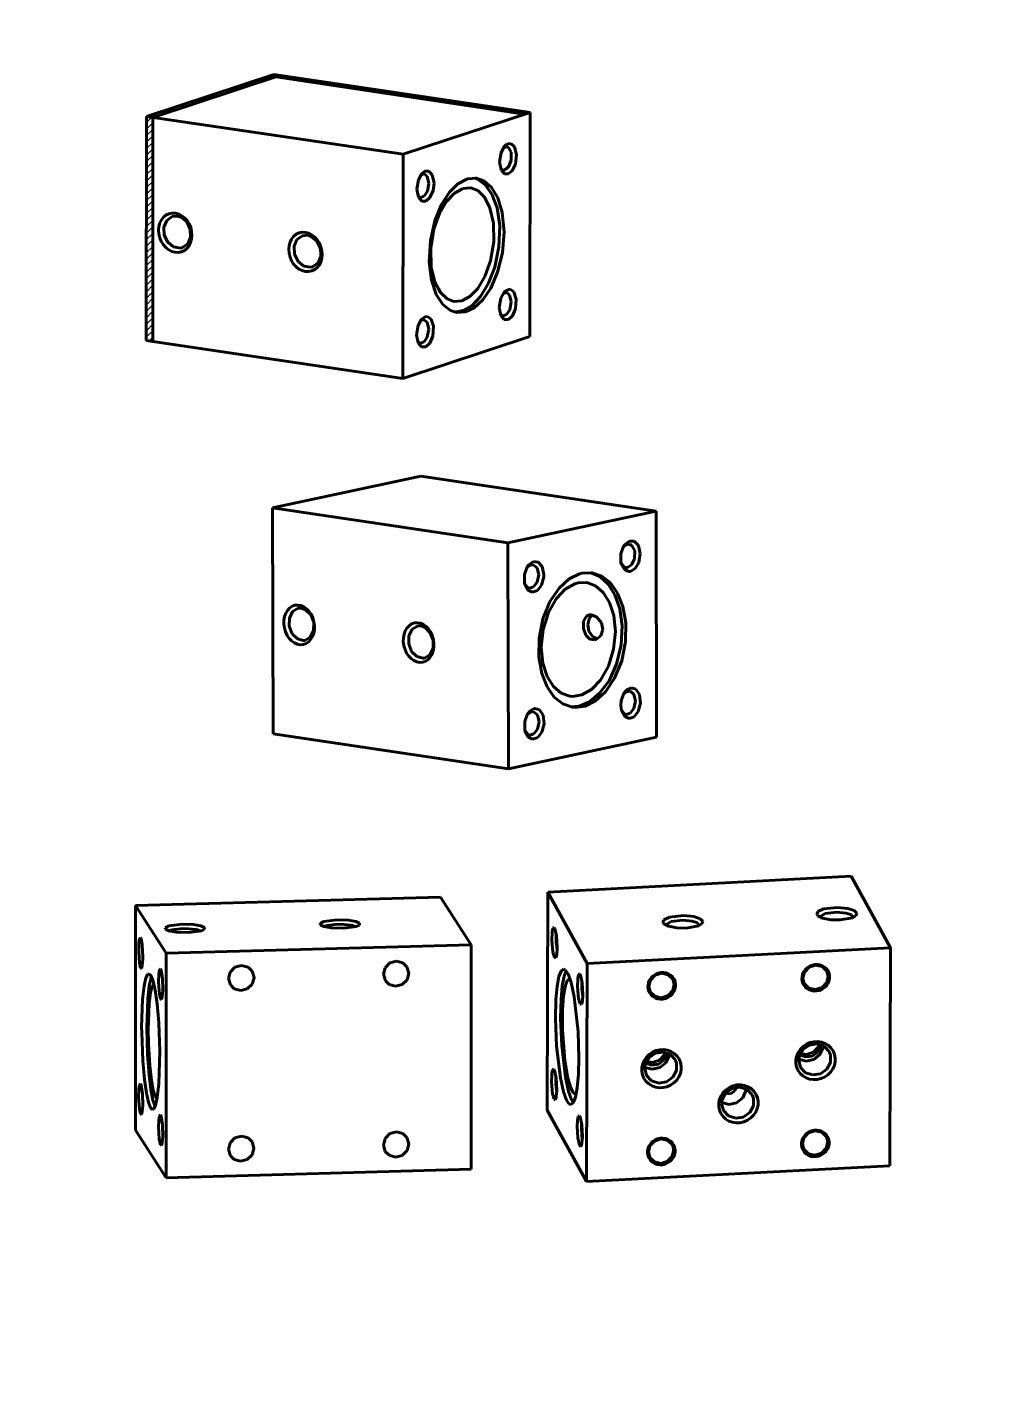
# Model space of a CAD drawing. Header units: millimetres. Extents: x 0 to 210, y 0 to 297.
import ezdxf

# ---------------------------------------------------------------- set-up
doc = ezdxf.new("R2010")
doc.units = ezdxf.units.MM
doc.linetypes.add('K5LT_BASIC', pattern=[0])
doc.layers.add('Системный слой (1)', color=7, linetype='Continuous', true_color=0x909090)

# ---------------------------------------------------------------- blocks, each defined once
blk = doc.blocks.new('U0')
at = {"layer": 'Системный слой (1)', "color": 5, "linetype": 'K5LT_BASIC', "lineweight": 60, "true_color": 0x0000ff}
for p, q in [((117.3967507127568, 89.36025977367524), (116.9730304754152, 88.14376110005972)), ((117.8874536192128, 89.78438307298035), (117.3967507127568, 89.36025977367524)), ((118.0845411948577, 89.738107474326), (117.8874536192128, 89.78438307298035)), ((116.9730304754152, 88.14376110005972), (116.6390159953487, 86.0986292664259)), ((116.6390159953487, 86.0986292664259), (116.4313781495512, 83.10895490334535)), ((116.4313781495512, 83.10895490334535), (116.4291844105852, 78.84615646019873)), ((116.4291844105852, 78.84615646019873), (116.9423995277542, 72.11042690999791)), ((116.9423995277542, 72.11042690999791), (117.5944742415665, 68.23728859728769)), ((117.5944742415665, 68.23728859728769), (118.1979130040077, 66.12619501511196)), ((118.1979130040077, 66.12619501511196), (118.7699697413866, 65.05325979072371)), ((118.7699697413866, 65.05325979072371), (119.1953375699434, 64.81861772177548)), ((119.1953375699434, 64.81861772177548), (119.3865111102491, 64.88523319285501))]:
    blk.add_line(p, q, dxfattribs=at)
blk = doc.blocks.new('U1')
at = {"layer": 'Системный слой (1)', "color": 5, "linetype": 'K5LT_BASIC', "lineweight": 60, "true_color": 0x0000ff}
for p, q in [((115.6526583056198, 90.35121860421859), (115.2664779338881, 88.30739625205786)), ((116.1239285143256, 91.57137229986678), (115.6526583056198, 90.35121860421859)), ((116.6601354971475, 91.99820706548434), (116.1239285143256, 91.57137229986678)), ((117.0247738861289, 91.8555857788889), (116.6601354971475, 91.99820706548434)), ((117.6357007412682, 90.9402629896086), (117.0247738861289, 91.8555857788889)), ((118.2782126342772, 89.07140275962453), (117.6357007412682, 90.9402629896086)), ((115.2664779338881, 88.30739625205786), (114.9958034670699, 85.34724312709623)), ((118.9499532993277, 85.91979461853678), (118.2782126342772, 89.07140275962453)), ((114.9958034670699, 85.34724312709623), (114.8977457596147, 81.23535428690339)), ((119.7932619694333, 78.3305682881802), (118.9499532993277, 85.91979461853678)), ((114.8977457596147, 81.23535428690339), (115.1367238737717, 75.22320761949709)), ((119.9690718417382, 72.64846452962483), (119.7932619694333, 78.3305682881802)), ((115.1367238737717, 75.22320761949709), (115.957553585004, 68.32807395636247)), ((119.8703863569802, 69.13963635882708), (119.9690718417382, 72.64846452962483)), ((115.957553585004, 68.32807395636247), (116.6271572516336, 65.27293903584315)), ((119.5997118901652, 66.17948323384266), (119.8703863569802, 69.13963635882708)), ((119.2135315184357, 64.13566088166236), (119.5997118901652, 66.17948323384266)), ((116.6271572516336, 65.27293903584315), (117.267986233688, 63.46677595121356)), ((117.267986233688, 63.46677595121356), (117.8767359053197, 62.60378657976369)), ((117.8767359053197, 62.60378657976369), (118.206054326911, 62.48867242036019)), ((118.206054326911, 62.48867242036019), (118.7422613097316, 62.91550718599586)), ((118.7422613097316, 62.91550718599586), (119.2135315184357, 64.13566088166236))]:
    blk.add_line(p, q, dxfattribs=at)
blk = doc.blocks.new('U2')
at = {"layer": 'Системный слой (1)', "color": 5, "linetype": 'K5LT_BASIC', "lineweight": 60, "true_color": 0x0000ff}
for p, q in [((116.7632399352813, 90.41781914399536), (116.3765444125568, 88.37850690554033)), ((117.2348992899583, 91.63375401535251), (116.7632399352813, 90.41781914399536)), ((116.3765444125568, 88.37850690554033), (116.1051487725225, 85.42360510452215)), ((116.1051487725225, 85.42360510452215), (116.005926757086, 81.31894082415313)), ((116.005926757086, 81.31894082415313), (116.2420883463963, 75.32124954823043)), ((116.2420883463963, 75.32124954823043), (117.0643830106565, 68.39452438670611)), ((117.0643830106565, 68.39452438670611), (117.734060883745, 65.33601396783126)), ((117.734060883745, 65.33601396783126), (118.3749502477743, 63.52762936243391)), ((118.3749502477743, 63.52762936243391), (118.7395912166372, 62.91118612494704))]:
    blk.add_line(p, q, dxfattribs=at)
blk = doc.blocks.new('U3')
at = {"layer": 'Системный слой (1)', "color": 5, "linetype": 'K5LT_BASIC', "lineweight": 60, "true_color": 0x0000ff}
for p, q in [((171.982753903254, 104.5025904783966), (171.7619331932056, 103.9078466373371)), ((173.2104075320122, 105.0759002422379), (171.982753903254, 104.5025904783966)), ((176.2591649602984, 105.4125384940309), (173.2104075320122, 105.0759002422379)), ((178.5075956801147, 105.1795843831725), (176.2591649602984, 105.4125384940309)), ((179.8666964225233, 104.7234573021077), (178.5075956801147, 105.1795843831725)), ((180.4418289000396, 104.1650136775714), (179.8666964225233, 104.7234573021077)), ((180.2146610834236, 103.5702071094221), (180.4418289000396, 104.1650136775714)), ((171.7619331932056, 103.9078466373371), (171.9851194694733, 103.5933801184139)), ((171.9851194694733, 103.5933801184139), (172.9915691293614, 103.0819602569774)), ((172.9915691293614, 103.0819602569774), (174.8219191132, 102.7270769620661)), ((174.8219191132, 102.7270769620661), (176.8499548890397, 102.6818856992431)), ((176.8499548890397, 102.6818856992431), (179.4938854800504, 103.1654861415095)), ((179.4938854800504, 103.1654861415095), (180.2146610834236, 103.5702071094221))]:
    blk.add_line(p, q, dxfattribs=at)
blk = doc.blocks.new('U4')
at = {"layer": 'Системный слой (1)', "color": 5, "linetype": 'K5LT_BASIC', "lineweight": 60, "true_color": 0x0000ff}
for p, q in [((173.5722854931127, 104.0774863455098), (172.6327144993923, 103.5473636465933)), ((176.0881406188285, 104.4024650051313), (173.5722854931127, 104.0774863455098)), ((178.1066552543238, 104.2020391812012), (176.0881406188285, 104.4024650051313)), ((179.2703988729791, 103.7829618009176), (178.1066552543238, 104.2020391812012)), ((172.6327144993923, 103.5473636465933), (172.5365529146576, 103.2894328823153)), ((172.5365529146576, 103.2894328823153), (172.5382163517356, 103.2541021216647)), ((179.6615246680798, 103.2693701573035), (179.2703988729791, 103.7829618009176)), ((179.6596622886193, 103.2340493310881), (179.6615246680798, 103.2693701573035))]:
    blk.add_line(p, q, dxfattribs=at)
blk = doc.blocks.new('U5')
at = {"layer": 'Системный слой (1)', "color": 5, "linetype": 'K5LT_BASIC', "lineweight": 60, "true_color": 0x0000ff}
for p, q in [((138.48744438595, 102.7478684775066), (138.2666236759016, 102.153124636447)), ((138.2666236759016, 102.153124636447), (138.4898099521693, 101.8386581175239)), ((139.7150980147082, 103.3211782413479), (138.48744438595, 102.7478684775066)), ((138.4898099521693, 101.8386581175239), (139.4962596120574, 101.3272382560874)), ((139.4962596120574, 101.3272382560874), (141.326609595896, 100.9723549611761)), ((142.7638554429944, 103.6578164931409), (139.7150980147082, 103.3211782413479)), ((145.0122861628107, 103.4248623822825), (142.7638554429944, 103.6578164931409)), ((143.3546453717357, 100.9271636983531), (145.9985759627464, 101.4107641406195)), ((146.3713869052193, 102.9687353012177), (145.0122861628107, 103.4248623822825)), ((145.9985759627464, 101.4107641406195), (146.7193515661196, 101.8154851085321)), ((146.9465193827356, 102.4102916766814), (146.3713869052193, 102.9687353012177)), ((146.7193515661196, 101.8154851085321), (146.9465193827356, 102.4102916766814)), ((141.326609595896, 100.9723549611761), (143.3546453717357, 100.9271636983531))]:
    blk.add_line(p, q, dxfattribs=at)
blk = doc.blocks.new('U6')
at = {"layer": 'Системный слой (1)', "color": 5, "linetype": 'K5LT_BASIC', "lineweight": 60, "true_color": 0x0000ff}
for p, q in [((139.1374049820882, 101.7926416457033), (139.0412433973536, 101.5347108814253)), ((139.0412433973536, 101.5347108814253), (139.0429068344316, 101.4993801207746)), ((140.0769759758087, 102.3227643446198), (139.1374049820882, 101.7926416457033)), ((142.5928311015245, 102.6477430042412), (140.0769759758087, 102.3227643446198)), ((144.6113457370197, 102.4473171803112), (142.5928311015245, 102.6477430042412)), ((145.7750893556751, 102.0282398000276), (144.6113457370197, 102.4473171803112)), ((146.1662151507758, 101.5146481564135), (145.7750893556751, 102.0282398000276)), ((146.1643527713153, 101.4793273301981), (146.1662151507758, 101.5146481564135))]:
    blk.add_line(p, q, dxfattribs=at)
blk = doc.blocks.new('U7')
at = {"layer": 'Системный слой (1)', "color": 5, "linetype": 'K5LT_BASIC', "lineweight": 60, "true_color": 0x0000ff}
for p, q in [((172.394167107547, 73.37456523578385), (173.1002843916179, 74.87594076155082)), ((173.1002843916179, 74.87594076155082), (173.1583953139018, 75.3042590497053)), ((167.8199918306322, 72.35798238709243), (169.4148645491127, 71.95385611021703)), ((169.4148645491127, 71.95385611021703), (171.064806454037, 72.3205457406622)), ((171.064806454037, 72.3205457406622), (172.394167107547, 73.37456523578385))]:
    blk.add_line(p, q, dxfattribs=at)
blk = doc.blocks.new('U8')
at = {"layer": 'Системный слой (1)', "color": 5, "linetype": 'K5LT_BASIC', "lineweight": 60, "true_color": 0x0000ff}
for p, q in [((168.7254039113473, 74.45456699508695), (167.9266593955728, 72.99299335376335)), ((170.1152477629927, 75.43078774762625), (168.7254039113473, 74.45456699508695)), ((171.7797583234772, 75.69939460204333), (170.1152477629927, 75.43078774762625)), ((173.3399682370417, 75.1992325066528), (171.7797583234772, 75.69939460204333)), ((174.4406567923194, 74.04417584065114), (173.3399682370417, 75.1992325066528)), ((167.9266593955728, 72.99299335376335), (167.8120274030934, 72.13892831064447)), ((167.8120274030934, 72.13892831064447), (168.2026356700165, 70.60139825885729)), ((173.9178885509886, 70.19100710442147), (174.7166330667631, 71.65258074574506)), ((174.742424130354, 73.26674357266656), (174.4406567923194, 74.04417584065114)), ((174.7166330667631, 71.65258074574506), (174.742424130354, 73.26674357266656)), ((168.2026356700165, 70.60139825885729), (169.3033242252942, 69.44634159285562)), ((169.3033242252942, 69.44634159285562), (170.8635341388587, 68.9461794974651)), ((170.8635341388587, 68.9461794974651), (172.5280446993432, 69.21478635188217)), ((172.5280446993432, 69.21478635188217), (173.9178885509886, 70.19100710442147))]:
    blk.add_line(p, q, dxfattribs=at)
blk = doc.blocks.new('U9')
at = {"layer": 'Системный слой (1)', "color": 5, "linetype": 'K5LT_BASIC', "lineweight": 60, "true_color": 0x0000ff}
for p, q in [((137.5694969360073, 70.56582339575128), (138.8988575895173, 71.61984289087293)), ((138.8988575895173, 71.61984289087293), (139.6049748735882, 73.12121841663992)), ((139.6049748735882, 73.12121841663992), (139.6630857958721, 73.54953670479438)), ((134.3246823126025, 70.60326004218152), (135.919555031083, 70.19913376530612)), ((135.919555031083, 70.19913376530612), (137.5694969360073, 70.56582339575128))]:
    blk.add_line(p, q, dxfattribs=at)
blk = doc.blocks.new('U10')
at = {"layer": 'Системный слой (1)', "color": 5, "linetype": 'K5LT_BASIC', "lineweight": 60, "true_color": 0x0000ff}
for p, q in [((135.2300943933176, 72.69984465017603), (134.4313498775431, 71.23827100885244)), ((136.619938244963, 73.67606540271534), (135.2300943933176, 72.69984465017603)), ((138.2844488054475, 73.9446722571324), (136.619938244963, 73.67606540271534)), ((139.8446587190119, 73.44451016174187), (138.2844488054475, 73.9446722571324)), ((140.9453472742897, 72.28945349574022), (139.8446587190119, 73.44451016174187)), ((141.2471146123243, 71.51202122775564), (140.9453472742897, 72.28945349574022)), ((141.2213235487334, 69.89785840083414), (141.2471146123243, 71.51202122775564)), ((134.4313498775431, 71.23827100885244), (134.3167178850637, 70.38420596573354)), ((134.3167178850637, 70.38420596573354), (134.7073261519868, 68.84667591394637)), ((134.7073261519868, 68.84667591394637), (135.8080147072645, 67.6916192479447)), ((139.0327351813135, 67.46006400697124), (140.4225790329588, 68.43628475951056)), ((140.4225790329588, 68.43628475951056), (141.2213235487334, 69.89785840083414)), ((135.8080147072645, 67.6916192479447), (137.368224620829, 67.19145715255418)), ((137.368224620829, 67.19145715255418), (139.0327351813135, 67.46006400697124))]:
    blk.add_line(p, q, dxfattribs=at)
blk = doc.blocks.new('U11')
at = {"layer": 'Системный слой (1)', "color": 5, "linetype": 'K5LT_BASIC', "lineweight": 60, "true_color": 0x0000ff}
for p, q in [((171.9874050231737, 73.924838189081), (172.5591968209144, 75.19907963405211)), ((172.5591968209144, 75.19907963405211), (172.5904904931324, 75.54425877506873)), ((168.0498882912207, 73.36613449515482), (169.2639989919032, 72.86569026602959)), ((169.2639989919032, 72.86569026602959), (170.7639602462046, 73.03375423491778)), ((170.7639602462046, 73.03375423491778), (171.9874050231737, 73.924838189081))]:
    blk.add_line(p, q, dxfattribs=at)
blk = doc.blocks.new('U12')
at = {"layer": 'Системный слой (1)', "color": 5, "linetype": 'K5LT_BASIC', "lineweight": 60, "true_color": 0x0000ff}
for p, q in [((171.0137512180608, 73.90039897185986), (172.0265027639202, 74.98988948176438)), ((172.0265027639202, 74.98988948176438), (172.2527388686846, 75.63320150248148)), ((168.1751755584976, 73.64720000976762), (169.5112345483591, 73.4167555999615)), ((169.5112345483591, 73.4167555999615), (171.0137512180608, 73.90039897185986))]:
    blk.add_line(p, q, dxfattribs=at)
blk = doc.blocks.new('U13')
at = {"layer": 'Системный слой (1)', "color": 5, "linetype": 'K5LT_BASIC', "lineweight": 60, "true_color": 0x0000ff}
for p, q in [((134.6798661807891, 71.89247794609176), (136.0159250312972, 71.66203359863344)), ((136.0159250312972, 71.66203359863344), (137.5184417009989, 72.14567697053182)), ((137.5184417009989, 72.14567697053182), (138.5311932468594, 73.23516748043869)), ((138.5311932468594, 73.23516748043869), (138.7574292844092, 73.87847917148375))]:
    blk.add_line(p, q, dxfattribs=at)
blk = doc.blocks.new('U14')
at = {"layer": 'Системный слой (1)', "color": 5, "linetype": 'K5LT_BASIC', "lineweight": 60, "true_color": 0x0000ff}
for p, q in [((134.5545788882325, 71.61141244200206), (135.768689519018, 71.11096831955449)), ((137.2686507915613, 71.27903233251257), (138.4920955573739, 72.17011631767093)), ((138.4920955573739, 72.17011631767093), (139.0638873566642, 73.44435800632847)), ((139.0638873566642, 73.44435800632847), (139.0951809676425, 73.78953643253368)), ((135.768689519018, 71.11096831955449), (137.2686507915613, 71.27903233251257))]:
    blk.add_line(p, q, dxfattribs=at)
blk = doc.blocks.new('U15')
at = {"layer": 'Системный слой (1)', "color": 5, "linetype": 'K5LT_BASIC', "lineweight": 60, "true_color": 0x0000ff}
for p, q in [((115.0699139512798, 99.47775399088485), (115.0454737345772, 97.89573694445009)), ((115.0454737345772, 97.89573694445009), (115.2495497265406, 96.04446548507133)), ((115.2495497265406, 96.04446548507133), (115.2498531589189, 96.04295378623786))]:
    blk.add_line(p, q, dxfattribs=at)
blk = doc.blocks.new('U16')
at = {"layer": 'Системный слой (1)', "color": 5, "linetype": 'K5LT_BASIC', "lineweight": 60, "true_color": 0x0000ff}
for p, q in [((114.6025584830852, 101.0639194024728), (114.3423078292002, 100.9218955743124)), ((114.7366171975691, 100.8526969929796), (114.6025584830852, 101.0639194024728)), ((114.1604430719457, 100.0060312630695), (114.1120688774421, 98.24992386844139)), ((114.1120688774421, 98.24992386844139), (114.3402668051391, 95.74386664862008)), ((114.3423078292002, 100.9218955743124), (114.1604430719457, 100.0060312630695)), ((115.1010927979131, 99.25808788199225), (114.7366171975691, 100.8526969929796)), ((115.2643838898524, 96.68586771637165), (115.1010927979131, 99.25808788199225)), ((114.3402668051391, 95.74386664862008), (114.6802363272417, 94.52513057524455)), ((114.9507902566926, 94.41663793462263), (115.1618842850076, 95.08419298535098)), ((115.1618842850076, 95.08419298535098), (115.2634377368244, 96.54702860465156)), ((115.2634377368244, 96.54702860465156), (115.2643838898524, 96.68586771637165)), ((114.6802363272417, 94.52513057524455), (114.9507902566926, 94.41663793462263))]:
    blk.add_line(p, q, dxfattribs=at)
blk = doc.blocks.new('U17')
at = {"layer": 'Системный слой (1)', "color": 5, "linetype": 'K5LT_BASIC', "lineweight": 60, "true_color": 0x0000ff}
for p, q in [((120.5659041360997, 58.49367078917967), (120.5272426436187, 57.59350204170075)), ((120.5272426436187, 57.59350204170075), (120.6518276989503, 55.63099332274577)), ((120.6518276989503, 55.63099332274577), (120.7458433437387, 55.05887058453274))]:
    blk.add_line(p, q, dxfattribs=at)
blk = doc.blocks.new('U18')
at = {"layer": 'Системный слой (1)', "color": 5, "linetype": 'K5LT_BASIC', "lineweight": 60, "true_color": 0x0000ff}
for p, q in [((114.9829939323107, 68.6094307962523), (114.958553715608, 67.0274137498176)), ((114.958553715608, 67.0274137498176), (115.1626297075714, 65.17614229043879)), ((115.1626297075714, 65.17614229043879), (115.1629331399497, 65.17463059160531))]:
    blk.add_line(p, q, dxfattribs=at)
blk = doc.blocks.new('U19')
at = {"layer": 'Системный слой (1)', "color": 5, "linetype": 'K5LT_BASIC', "lineweight": 60, "true_color": 0x0000ff}
for p, q in [((120.6528241550688, 89.36199398381216), (120.6283839383662, 87.77997693737737)), ((120.6283839383662, 87.77997693737737), (120.8324599303296, 85.92870547799862)), ((120.8324599303296, 85.92870547799862), (120.8327633627079, 85.9271937791653))]:
    blk.add_line(p, q, dxfattribs=at)
blk = doc.blocks.new('U20')
at = {"layer": 'Системный слой (1)', "color": 5, "linetype": 'K5LT_BASIC', "lineweight": 60, "true_color": 0x0000ff}
for p, q in [((119.7433532757347, 89.89027125599688), (119.6949790812311, 88.13416386136875)), ((119.9252180329892, 90.80613556723975), (119.7433532757347, 89.89027125599688)), ((120.1854686868742, 90.94815939540015), (119.9252180329892, 90.80613556723975)), ((120.3289475382153, 90.7155796018254), (120.1854686868742, 90.94815939540015)), ((120.7040468677374, 88.98682824960815), (120.3289475382153, 90.7155796018254)), ((119.6949790812311, 88.13416386136875), (119.9231770089281, 85.62810664154745)), ((120.8463479406134, 86.43126859757893), (120.7040468677374, 88.98682824960815)), ((120.7447944887966, 84.96843297827834), (120.8463479406134, 86.43126859757893)), ((119.9231770089281, 85.62810664154745), (120.2589911818773, 84.41681689279358)), ((120.2589911818773, 84.41681689279358), (120.5337004604816, 84.30087792755)), ((120.5337004604816, 84.30087792755), (120.7447944887966, 84.96843297827834))]:
    blk.add_line(p, q, dxfattribs=at)
blk = doc.blocks.new('U21')
at = {"layer": 'Системный слой (1)', "color": 5, "linetype": 'K5LT_BASIC', "lineweight": 60, "true_color": 0x0000ff}
for p, q in [((114.0735230529194, 69.13770806785669), (114.0251488584988, 67.38160067280155)), ((114.2553878101304, 70.0535723794431), (114.0735230529194, 69.13770806785669)), ((114.5156384639874, 70.19559620795931), (114.2553878101304, 70.0535723794431)), ((114.6071986421683, 70.07006259305027), (114.5156384639874, 70.19559620795931)), ((114.6591173154579, 69.96301641426372), (114.6071986421683, 70.07006259305027)), ((115.0342166449811, 68.23426506203334), (114.6591173154579, 69.96301641426372)), ((114.0251488584988, 67.38160067280155), (114.2533467863108, 64.87554345316528)), ((115.1765177178551, 65.67870541001066), (115.0342166449811, 68.23426506203334)), ((115.0749642660377, 64.21586979071382), (115.1765177178551, 65.67870541001066)), ((114.2533467863108, 64.87554345316528), (114.5933163083768, 63.65680738042712)), ((114.5933163083768, 63.65680738042712), (114.8638702377224, 63.54831473998879)), ((114.8638702377224, 63.54831473998879), (115.0749642660377, 64.21586979071382))]:
    blk.add_line(p, q, dxfattribs=at)
blk = doc.blocks.new('U22')
at = {"layer": 'Системный слой (1)', "color": 5, "linetype": 'K5LT_BASIC', "lineweight": 60, "true_color": 0x0000ff}
for p, q in [((119.8382980138543, 59.93781237221734), (119.6564332566713, 59.02194806040866)), ((120.0985486676931, 60.07983620096375), (119.8382980138543, 59.93781237221734)), ((120.2420275192461, 59.84725640719279), (120.0985486676931, 60.07983620096375)), ((120.6171268487683, 58.11850505497554), (120.2420275192461, 59.84725640719279)), ((119.6564332566713, 59.02194806040866), (119.6018059341932, 57.8010117694722)), ((119.6018059341932, 57.8010117694722), (119.7650970261325, 55.22879160385159)), ((120.7594279216442, 55.56294540294633), (120.6171268487683, 58.11850505497554)), ((119.7650970261325, 55.22879160385159), (120.1295726264765, 53.63418249286427)), ((120.1295726264765, 53.63418249286427), (120.4160159234957, 53.40370781137269)), ((120.4467804415125, 53.4325547329174), (120.6578744698274, 54.10010978364575)), ((120.6578744698274, 54.10010978364575), (120.7594279216442, 55.56294540294633)), ((120.4160159234957, 53.40370781137269), (120.4467804415125, 53.4325547329174))]:
    blk.add_line(p, q, dxfattribs=at)
blk = doc.blocks.new('U23')
at = {"layer": 'Системный слой (1)', "color": 5, "linetype": 'K5LT_BASIC', "lineweight": 60, "true_color": 0x0000ff}
for p, q in [((155.6224621039829, 63.95612537444808), (156.3285793880538, 65.45750090021507)), ((156.3285793880538, 65.45750090021507), (156.3866903103378, 65.88581918836955)), ((151.0482868270681, 62.93954252575669), (152.6431595455487, 62.53541624888128)), ((152.6431595455487, 62.53541624888128), (154.2931014504729, 62.90210587932643)), ((154.2931014504729, 62.90210587932643), (155.6224621039829, 63.95612537444808))]:
    blk.add_line(p, q, dxfattribs=at)
blk = doc.blocks.new('U24')
at = {"layer": 'Системный слой (1)', "color": 5, "linetype": 'K5LT_BASIC', "lineweight": 60, "true_color": 0x0000ff}
for p, q in [((153.3435427594287, 66.0123478862905), (151.9536989077833, 65.0361271337512)), ((155.0080533199131, 66.28095474070757), (153.3435427594287, 66.0123478862905)), ((156.5682632334776, 65.78079264531705), (155.0080533199131, 66.28095474070757)), ((157.6689517887554, 64.62573597931538), (156.5682632334776, 65.78079264531705)), ((151.1549543920088, 63.5745534924276), (151.0403223995294, 62.72048844930871)), ((151.0403223995294, 62.72048844930871), (151.4309306664524, 61.18295839752153)), ((151.9536989077833, 65.0361271337512), (151.1549543920088, 63.5745534924276)), ((157.97071912679, 63.84830371133079), (157.6689517887554, 64.62573597931538)), ((157.944928063199, 62.2341408844093), (157.97071912679, 63.84830371133079)), ((151.4309306664524, 61.18295839752153), (152.5316192217302, 60.02790173151986)), ((152.5316192217302, 60.02790173151986), (154.0918291352946, 59.52773963612934)), ((154.0918291352946, 59.52773963612934), (155.7563396957791, 59.79634649054641)), ((155.7563396957791, 59.79634649054641), (157.1461835474245, 60.77256724308572)), ((157.1461835474245, 60.77256724308572), (157.944928063199, 62.2341408844093))]:
    blk.add_line(p, q, dxfattribs=at)
blk = doc.blocks.new('U25')
at = {"layer": 'Системный слой (1)', "color": 5, "linetype": 'K5LT_BASIC', "lineweight": 60, "true_color": 0x0000ff}
for p, q in [((152.9843877549108, 64.8732316483203), (153.904099900285, 65.4885817569639)), ((153.904099900285, 65.4885817569639), (154.1982814559307, 66.24832681121973)), ((151.908085988248, 64.98436293927323), (152.9843877549108, 64.8732316483203))]:
    blk.add_line(p, q, dxfattribs=at)
blk = doc.blocks.new('U26')
at = {"layer": 'Системный слой (1)', "color": 5, "linetype": 'K5LT_BASIC', "lineweight": 60, "true_color": 0x0000ff}
for p, q in [((171.3862105277402, 56.77847038937104), (169.9568490374672, 56.32751589761925)), ((172.8095396058696, 56.4635595440176), (171.3862105277402, 56.77847038937104)), ((173.8167082033104, 55.47352399122304), (172.8095396058696, 56.4635595440176)), ((168.9333214253315, 55.24063727318625), (168.6068380868661, 53.97606628342832)), ((168.6068380868661, 53.97606628342832), (168.9138424791144, 52.76762161114647)), ((169.9568490374672, 56.32751589761925), (168.9333214253315, 55.24063727318625)), ((173.7972292570933, 53.00050832918326), (174.1199965337333, 54.41013022192043)), ((174.1199965337333, 54.41013022192043), (173.8167082033104, 55.47352399122304)), ((168.9138424791144, 52.76762161114647), (169.9210110765553, 51.77758605835191)), ((169.9210110765553, 51.77758605835191), (171.3443401546847, 51.46267521299848)), ((171.3443401546847, 51.46267521299848), (172.7737016449577, 51.91362970475026)), ((172.7737016449577, 51.91362970475026), (173.7972292570933, 53.00050832918326))]:
    blk.add_line(p, q, dxfattribs=at)
blk = doc.blocks.new('U27')
at = {"layer": 'Системный слой (1)', "color": 5, "linetype": 'K5LT_BASIC', "lineweight": 60, "true_color": 0x0000ff}
for p, q in [((135.5395573832123, 89.54824678845563), (135.2130740447469, 88.28367579869773)), ((136.5630849953479, 90.63512541288864), (135.5395573832123, 89.54824678845563)), ((137.992446485621, 91.08607990464043), (136.5630849953479, 90.63512541288864)), ((139.4157755637504, 90.77116905928699), (137.992446485621, 91.08607990464043)), ((140.4229441611912, 89.78113350649244), (139.4157755637504, 90.77116905928699)), ((140.7262324916141, 88.71773973718983), (140.4229441611912, 89.78113350649244)), ((135.2130740447469, 88.28367579869773), (135.5200784369952, 87.07523112641587)), ((135.5200784369952, 87.07523112641587), (136.5272470344361, 86.0851955736213)), ((137.9505761125655, 85.77028472826788), (139.3799376028385, 86.22123922001967)), ((139.3799376028385, 86.22123922001967), (140.4034652149741, 87.30811784445267)), ((140.4034652149741, 87.30811784445267), (140.7262324916141, 88.71773973718983)), ((136.5272470344361, 86.0851955736213), (137.9505761125655, 85.77028472826788))]:
    blk.add_line(p, q, dxfattribs=at)
blk = doc.blocks.new('U28')
at = {"layer": 'Системный слой (1)', "color": 5, "linetype": 'K5LT_BASIC', "lineweight": 60, "true_color": 0x0000ff}
for p, q in [((135.4380119082693, 53.48591527185816), (135.1115285698039, 52.22134428210025)), ((136.4615395204049, 54.57279389629116), (135.4380119082693, 53.48591527185816)), ((137.8909010106779, 55.02374838804295), (136.4615395204049, 54.57279389629116)), ((139.3142300888074, 54.70883754268952), (137.8909010106779, 55.02374838804295)), ((140.3213986862482, 53.71880198989496), (139.3142300888074, 54.70883754268952)), ((140.6246870166711, 52.65540822059236), (140.3213986862482, 53.71880198989496)), ((135.1115285698039, 52.22134428210025), (135.4185329620522, 51.0128996098184)), ((135.4185329620522, 51.0128996098184), (136.425701559493, 50.02286405702384)), ((139.2783921278955, 50.15890770342219), (140.3019197400311, 51.24578632785519)), ((140.3019197400311, 51.24578632785519), (140.6246870166711, 52.65540822059236)), ((136.425701559493, 50.02286405702384), (137.8490306376225, 49.7079532116704)), ((137.8490306376225, 49.7079532116704), (139.2783921278955, 50.15890770342219))]:
    blk.add_line(p, q, dxfattribs=at)
blk = doc.blocks.new('U29')
at = {"layer": 'Системный слой (1)', "color": 5, "linetype": 'K5LT_BASIC', "lineweight": 60, "true_color": 0x0000ff}
for p, q in [((170.0583945124102, 92.38984741421672), (169.0348669002746, 91.30296878978373)), ((171.4877560026832, 92.8408019059685), (170.0583945124102, 92.38984741421672)), ((172.9110850808127, 92.52589106061507), (171.4877560026832, 92.8408019059685)), ((173.9182536782535, 91.53585550782051), (172.9110850808127, 92.52589106061507)), ((169.0348669002746, 91.30296878978373), (168.7083835618092, 90.03839780002579)), ((168.7083835618092, 90.0383978000258), (169.0153879540575, 88.82995312774395)), ((173.8987747320364, 89.06283984578073), (174.2215420086764, 90.4724617385179)), ((174.2215420086764, 90.4724617385179), (173.9182536782535, 91.53585550782051)), ((169.0153879540575, 88.82995312774395), (170.0225565514983, 87.8399175749494)), ((170.0225565514983, 87.8399175749494), (171.4458856296277, 87.52500672959596)), ((171.4458856296277, 87.52500672959596), (172.8752471199008, 87.97596122134775)), ((172.8752471199008, 87.97596122134775), (173.8987747320364, 89.06283984578073))]:
    blk.add_line(p, q, dxfattribs=at)
blk = doc.blocks.new('U33')
at = {"layer": 'Системный слой (1)', "color": 5, "linetype": 'K5LT_BASIC', "lineweight": 60, "true_color": 0x0000ff}
for p, q in [((94.64803934163453, 261.8665723704424), (92.89736185138116, 260.8909357512985)), ((94.72460740825758, 261.8911038809322), (94.64803934163453, 261.8665723704424)), ((96.45043091941321, 262.0391823251715), (94.72460740825758, 261.8911038809322)), ((98.00156112922438, 261.4389961731139), (96.45043091941321, 262.0391823251715)), ((99.46237524251293, 259.9996887641436), (98.00156112922438, 261.4389961731139)), ((91.20356407210012, 259.1085394538659), (89.66825821895937, 256.4916634019878)), ((92.89736185138116, 260.8909357512985), (91.20356407210012, 259.1085394538659)), ((100.6474608603749, 257.672433488261), (99.46237524251293, 259.9996887641436)), ((89.66825821895937, 256.4916634019878), (88.44460992881298, 253.0291197578308)), ((101.3975180725519, 254.3815226842256), (100.6474608603749, 257.672433488261)), ((88.44460992881298, 253.0291197578308), (87.77518093244524, 248.8892876558145)), ((101.4705809490466, 250.2680574481372), (101.3975180725519, 254.3815226842256)), ((100.7708986772893, 246.1476808308623), (101.4705809490466, 250.2680574481372)), ((87.77518093244524, 248.8892876558145), (87.88256648640584, 244.7993199006293)), ((87.88256648640584, 244.7993199006293), (88.65624830965645, 241.5511090231008)), ((99.52927344756613, 242.7210777541588), (100.7708986772893, 246.1476808308623)), ((88.65624830965645, 241.5511090231008), (89.8561310696625, 239.264360665538)), ((97.98435658356621, 240.1412848624117), (99.52927344756613, 242.7210777541588)), ((89.8561310696625, 239.264360665538), (91.32640900458864, 237.8622551514521)), ((91.32640900458864, 237.8622551514521), (92.80909794250087, 237.3057900355714)), ((94.5349214536565, 237.4538684798107), (96.28618798404781, 238.394678229619)), ((96.28618798404781, 238.394678229619), (97.98435658356621, 240.1412848624117)), ((92.80909794250087, 237.3057900355714), (94.5349214536565, 237.4538684798107))]:
    blk.add_line(p, q, dxfattribs=at)
blk = doc.blocks.new('U34')
at = {"layer": 'Системный слой (1)', "color": 5, "linetype": 'K5LT_BASIC', "lineweight": 60, "true_color": 0x0000ff}
for p, q in [((93.6824652684005, 262.9204396528107), (91.82427910592989, 261.0844623646751)), ((95.58896637703724, 263.9478592925449), (93.6824652684005, 262.9204396528107)), ((95.84509407597213, 264.0253341776923), (95.58896637703724, 263.9478592925449)), ((97.71939322197161, 264.1518842590347), (95.84509407597213, 264.0253341776923)), ((99.33416103739705, 263.5773669817216), (97.71939322197161, 264.1518842590347)), ((100.9567699038285, 262.1613225317836), (99.33416103739705, 263.5773669817216)), ((102.3271934563338, 259.8783196820667), (100.9567699038285, 262.1613225317836)), ((90.10458044395068, 258.4124922033786), (88.6530969457766, 254.8821867247563)), ((91.82427910592989, 261.0844623646751), (90.10458044395068, 258.4124922033786)), ((103.3185307163223, 256.6589730531251), (102.3271934563338, 259.8783196820667)), ((103.7314622699201, 252.5036304199596), (103.3185307163223, 256.6589730531251)), ((88.6530969457766, 254.8821867247563), (87.6731194962487, 250.5715210032192)), ((103.3668487803529, 247.8828467598865), (103.7314622699201, 252.5036304199596)), ((87.6731194962487, 250.5715210032192), (87.41621525852963, 245.960754680553)), ((102.3083945165955, 243.6623929310381), (103.3668487803529, 247.8828467598865)), ((87.41621525852963, 245.960754680553), (87.92116505808761, 241.9200912518537)), ((100.8109775469991, 240.2471777561157), (102.3083945165955, 243.6623929310381)), ((87.92116505808761, 241.9200912518537), (88.97322344820785, 238.8305533976094)), ((88.97322344820785, 238.8305533976094), (90.38377783297216, 236.6679240636582)), ((97.19690008259923, 235.9636511809381), (99.0662750825966, 237.6894827452005)), ((99.0662750825966, 237.6894827452005), (100.8109775469991, 240.2471777561157)), ((90.38377783297216, 236.6679240636582), (92.03307405085303, 235.3643137480637)), ((92.03307405085303, 235.3643137480637), (93.41533764326127, 234.9170145727274)), ((93.41533764326127, 234.9170145727274), (95.28963678926075, 235.0435646540697)), ((95.28963678926075, 235.0435646540697), (97.19690008259923, 235.9636511809381))]:
    blk.add_line(p, q, dxfattribs=at)
blk = doc.blocks.new('U35')
at = {"layer": 'Системный слой (1)', "color": 5, "linetype": 'K5LT_BASIC', "lineweight": 60, "true_color": 0x0000ff}
for p, q in [((97.95209538663302, 263.94467946468), (97.24677755189131, 264.1949884833811)), ((99.62415804243804, 262.7417460325886), (97.95209538663302, 263.94467946468)), ((101.0690740834035, 260.6865255866449), (99.62415804243804, 262.7417460325886)), ((102.1729546813997, 257.7131918895172), (101.0690740834035, 260.6865255866449)), ((102.7569980715319, 253.7811925418261), (102.1729546813997, 257.7131918895172)), ((102.5979410111412, 249.1949855386292), (102.7569980715319, 253.7811925418261)), ((101.6930198437413, 244.8099865872898), (102.5979410111412, 249.1949855386292)), ((100.286064455195, 241.1767319838621), (101.6930198437413, 244.8099865872898)), ((98.59086508390044, 238.4013131822892), (100.286064455195, 241.1767319838621)), ((96.74413569329724, 236.4656072303987), (98.59086508390044, 238.4013131822892)), ((92.95035231168215, 235.0119471128715), (94.83942613104719, 235.3412106737265)), ((94.83942613104719, 235.3412106737265), (96.74413569329724, 236.4656072303987))]:
    blk.add_line(p, q, dxfattribs=at)
blk = doc.blocks.new('U36')
at = {"layer": 'Системный слой (1)', "color": 5, "linetype": 'K5LT_BASIC', "lineweight": 60, "true_color": 0x0000ff}
for p, q in [((31.50116939413456, 255.8004470106577), (30.32335450784961, 254.9564495695067)), ((32.62329445797732, 255.892877701072), (31.50116939413456, 255.8004470106577)), ((33.40278534777237, 255.6561259024449), (32.62329445797732, 255.892877701072)), ((34.67461973592124, 254.6262149505544), (33.40278534777237, 255.6561259024449)), ((30.32335450784961, 254.9564495695067), (29.70229814554543, 253.4964556159916)), ((29.70229814554543, 253.4964556159916), (29.78868390939023, 251.7746957182419)), ((35.44748830747319, 253.0604305555809), (34.67461973592124, 254.6262149505544)), ((35.5338740713262, 251.3386706578306), (35.44748830747319, 253.0604305555809)), ((29.78868390939023, 251.7746957182419), (30.56155248093522, 250.2089113232643)), ((30.56155248093522, 250.2089113232643), (31.83338686908003, 249.1790003713661)), ((33.73500282274937, 249.0346792631509), (34.91281770902945, 249.8786767043103)), ((34.91281770902945, 249.8786767043103), (35.5338740713262, 251.3386706578306)), ((31.83338686908003, 249.1790003713661), (33.29560866033569, 248.934844679342)), ((33.29560866033569, 248.934844679342), (33.73500282274937, 249.0346792631509))]:
    blk.add_line(p, q, dxfattribs=at)
blk = doc.blocks.new('U37')
at = {"layer": 'Системный слой (1)', "color": 5, "linetype": 'K5LT_BASIC', "lineweight": 60, "true_color": 0x0000ff}
for p, q in [((58.65974033577564, 250.784671796867), (58.03868397347146, 249.3246778433519)), ((59.83755522206059, 251.628669238018), (58.65974033577564, 250.784671796867)), ((60.95968028590336, 251.7210999284323), (59.83755522206059, 251.628669238018)), ((61.7391711756984, 251.4843481298051), (60.95968028590336, 251.7210999284323)), ((63.01100556384728, 250.4544371779147), (61.7391711756984, 251.4843481298051)), ((63.78387413539923, 248.8886527829412), (63.01100556384728, 250.4544371779147)), ((58.03868397347146, 249.3246778433519), (58.12506973731627, 247.6029179456022)), ((58.12506973731627, 247.6029179456022), (58.89793830886125, 246.0371335506246)), ((63.24920353695548, 245.7068989316706), (63.87025989925223, 247.1668928851909)), ((63.87025989925223, 247.1668928851909), (63.78387413539923, 248.8886527829412)), ((58.89793830886125, 246.0371335506246), (60.16977269700607, 245.0072225987264)), ((60.16977269700607, 245.0072225987264), (61.63199448826172, 244.7630669067023)), ((61.63199448826172, 244.7630669067023), (62.0713886506754, 244.8629014905112)), ((62.0713886506754, 244.8629014905112), (63.24920353695548, 245.7068989316706))]:
    blk.add_line(p, q, dxfattribs=at)
blk = doc.blocks.new('U38')
at = {"layer": 'Системный слой (1)', "color": 5, "linetype": 'K5LT_BASIC', "lineweight": 60, "true_color": 0x0000ff}
for p, q in [((85.89288403241505, 233.3116996810934), (85.53367333295225, 233.111848676518)), ((86.26417669743745, 233.3472573317676), (85.89288403241505, 233.3116996810934)), ((86.9453673142099, 232.8358858214651), (86.26417669743745, 233.3472573317676)), ((87.31213583049956, 231.2894361121493), (86.9453673142099, 232.8358858214651)), ((86.29695905041855, 228.5308696965302), (86.98570457887293, 229.5667424516117)), ((86.98570457887293, 229.5667424516117), (87.31213583049956, 231.2894361121493)), ((84.88239861672012, 228.6881299565875), (85.51406210419353, 228.25217852011)), ((85.51406210419353, 228.25217852011), (86.29695905041855, 228.5308696965302))]:
    blk.add_line(p, q, dxfattribs=at)
blk = doc.blocks.new('U39')
at = {"layer": 'Системный слой (1)', "color": 5, "linetype": 'K5LT_BASIC', "lineweight": 60, "true_color": 0x0000ff}
for p, q in [((85.03032710571682, 232.0840596015807), (84.69081312038954, 230.0430355559326)), ((85.78287082956138, 233.4375845970521), (85.03032710571682, 232.0840596015807)), ((86.56079211676732, 233.993961720287), (85.78287082956138, 233.4375845970521)), ((87.06284487465484, 234.0381727595633), (86.56079211676732, 233.993961720287)), ((87.87565535049112, 233.4687313020652), (87.06284487465484, 234.0381727595633)), ((88.39049014214723, 231.9086584782231), (87.87565535049112, 233.4687313020652)), ((88.2213001349028, 229.7777149982211), (88.39049014214723, 231.9086584782231)), ((84.69081312038954, 230.0430355559326), (85.02714561502447, 228.3043961979702)), ((87.53870405154922, 228.2338514211986), (88.2213001349028, 229.7777149982211)), ((85.02714561502447, 228.3043961979702), (85.77783106768644, 227.4502643866303)), ((85.77783106768644, 227.4502643866303), (86.665625811726, 227.4532537725963)), ((86.665625811726, 227.4532537725963), (87.53870405154922, 228.2338514211986))]:
    blk.add_line(p, q, dxfattribs=at)
blk = doc.blocks.new('U40')
at = {"layer": 'Системный слой (1)', "color": 5, "linetype": 'K5LT_BASIC', "lineweight": 60, "true_color": 0x0000ff}
for p, q in [((104.2871917809016, 271.013039265594), (103.5566884164164, 270.7776306103444)), ((104.653281330766, 270.8569864232273), (104.2871917809016, 271.013039265594)), ((105.2368374492222, 269.8261675341745), (104.653281330766, 270.8569864232273)), ((104.6700668530792, 266.5943084546346), (105.2338615986957, 267.9776789964282)), ((105.2338615986957, 267.9776789964282), (105.2368374492222, 269.8261675341745)), ((102.9054137001843, 266.3539118904139), (103.5370771876576, 265.9179604539364)), ((103.5370771876576, 265.9179604539364), (103.9083698526801, 265.9535181046106)), ((103.9083698526801, 265.9535181046106), (104.6700668530792, 266.5943084546346))]:
    blk.add_line(p, q, dxfattribs=at)
blk = doc.blocks.new('U41')
at = {"layer": 'Системный слой (1)', "color": 5, "linetype": 'K5LT_BASIC', "lineweight": 60, "true_color": 0x0000ff}
for p, q in [((104.2396376680841, 239.2821618554235), (103.5091343035988, 239.0467532001739)), ((104.9208282848564, 238.7707903451212), (104.2396376680841, 239.2821618554235)), ((105.2875968011462, 237.2243406358056), (104.9208282848564, 238.7707903451212)), ((104.2724200210653, 234.4657742201863), (104.9611655495196, 235.501646975268)), ((104.9611655495196, 235.501646975268), (105.2875968011462, 237.2243406358056)), ((102.8578595873667, 234.6230344802434), (103.4895230748403, 234.1870830437659)), ((103.4895230748403, 234.1870830437659), (104.2724200210653, 234.4657742201863))]:
    blk.add_line(p, q, dxfattribs=at)
blk = doc.blocks.new('U42')
at = {"layer": 'Системный слой (1)', "color": 5, "linetype": 'K5LT_BASIC', "lineweight": 60, "true_color": 0x0000ff}
for p, q in [((86.31173081025483, 265.0781347419381), (85.58122744576978, 264.8427260866885)), ((86.9989840231527, 264.5568691447921), (86.31173081025483, 265.0781347419381)), ((87.35970475903707, 263.000433333001), (86.9989840231527, 264.5568691447921)), ((87.03325869169045, 261.2976198617822), (87.35970475903707, 263.000433333001)), ((84.92995272953763, 260.419007366758), (85.56161621701105, 259.9830559302805)), ((85.56161621701105, 259.9830559302805), (86.34451316323609, 260.2617471067007)), ((86.34451316323609, 260.2617471067007), (87.03325869169045, 261.2976198617822))]:
    blk.add_line(p, q, dxfattribs=at)
blk = doc.blocks.new('U43')
at = {"layer": 'Системный слой (1)', "color": 5, "linetype": 'K5LT_BASIC', "lineweight": 60, "true_color": 0x0000ff}
for p, q in [((85.83042494243412, 265.1684620072855), (85.07788121857382, 263.8149370118634)), ((86.4533461283157, 265.6622825836777), (85.83042494243412, 265.1684620072855)), ((87.34353665942365, 265.7008360776991), (86.4533461283157, 265.6622825836777)), ((88.10437532360609, 264.8884808563998), (87.34353665942365, 265.7008360776991)), ((88.46855004379461, 263.0482429424429), (88.10437532360609, 264.8884808563998)), ((85.07788121857382, 263.8149370118634), (84.73836723320622, 261.7739129662467)), ((84.73836723320622, 261.7739129662467), (85.07469972784847, 260.0352736081265)), ((87.58625816437532, 259.9647288313814), (88.26885424772559, 261.5085924084117)), ((88.26885424772559, 261.5085924084117), (88.46855004379461, 263.0482429424429)), ((85.07469972784847, 260.0352736081265), (85.82538518051291, 259.1811417967966)), ((85.82538518051291, 259.1811417967966), (86.71317992455306, 259.184131182771)), ((86.71317992455306, 259.184131182771), (87.58625816437532, 259.9647288313814))]:
    blk.add_line(p, q, dxfattribs=at)
blk = doc.blocks.new('U44')
at = {"layer": 'Системный слой (1)', "color": 5, "linetype": 'K5LT_BASIC', "lineweight": 60, "true_color": 0x0000ff}
for p, q in [((103.0057880765759, 238.0189641258406), (102.6661808214383, 236.0206558893192)), ((103.7583318005052, 239.3724891210464), (103.0057880765759, 238.0189641258406)), ((104.13961978889, 239.7226846648898), (103.7583318005052, 239.3724891210464)), ((105.0383058453014, 239.9730772832193), (104.13961978889, 239.7226846648898)), ((105.8511163211377, 239.4036358257211), (105.0383058453014, 239.9730772832193)), ((106.3659511127938, 237.843563001879), (105.8511163211377, 239.4036358257211)), ((106.1967611055494, 235.712619521877), (106.3659511127938, 237.843563001879)), ((102.6661808214383, 236.0206558893192), (103.0026065856711, 234.2393007216261)), ((105.5141650221958, 234.1687559448545), (106.1967611055494, 235.712619521877)), ((103.0026065856711, 234.2393007216261), (103.753292038333, 233.3851689102862)), ((103.753292038333, 233.3851689102862), (104.6410867823726, 233.3881582962522)), ((104.6410867823726, 233.3881582962522), (105.5141650221958, 234.1687559448545))]:
    blk.add_line(p, q, dxfattribs=at)
blk = doc.blocks.new('U45')
at = {"layer": 'Системный слой (1)', "color": 5, "linetype": 'K5LT_BASIC', "lineweight": 60, "true_color": 0x0000ff}
for p, q in [((103.8058859130256, 271.1033665308787), (103.0533421891811, 269.7498415354075)), ((104.3006073704753, 271.528100403899), (103.8058859130256, 271.1033665308787)), ((105.1965586280677, 271.6792279113553), (104.3006073704753, 271.528100403899)), ((105.9867643084723, 270.9971804666632), (105.1965586280677, 271.6792279113553)), ((106.4356157509798, 269.3010399683278), (105.9867643084723, 270.9971804666632)), ((103.0533421891811, 269.7498415354075), (102.7138282038537, 267.7088174897593)), ((102.7138282038537, 267.7088174897593), (103.0501606984906, 265.9701781317923)), ((106.1772494992808, 267.2065945333117), (106.4356157509798, 269.3010399683278)), ((103.0501606984906, 265.9701781317923), (103.8008461511533, 265.1160463204554)), ((103.8008461511533, 265.1160463204554), (104.5739387484656, 265.0749371114751)), ((104.5739387484656, 265.0749371114751), (105.4571320384678, 265.758309898822)), ((105.4571320384678, 265.758309898822), (106.1772494992808, 267.2065945333117))]:
    blk.add_line(p, q, dxfattribs=at)
blk = doc.blocks.new('U48')
at = {"layer": 'Системный слой (1)', "color": 5, "linetype": 'K5LT_BASIC', "lineweight": 60, "true_color": 0x0000ff}
for p, q in [((122.4617771577339, 178.3025079417207), (124.5058260181042, 177.4376657115661)), ((124.5058260181042, 177.4376657115661), (126.318337805696, 175.8133345430284)), ((126.318337805696, 175.8133345430284), (127.8097682265437, 173.4523734038157)), ((127.8097682265437, 173.4523734038157), (128.8725696749385, 170.3863655655898)), ((128.8725696749385, 170.3863655655898), (129.3735376138431, 166.6867726773017)), ((129.3735376138431, 166.6867726773017), (129.1660794626991, 162.5437198661296)), ((129.1660794626991, 162.5437198661296), (128.1766069659773, 158.3829858820395)), ((128.1766069659773, 158.3829858820395), (126.5367280500061, 154.7686088273342)), ((126.5367280500061, 154.7686088273342), (124.5038061778285, 152.0246545161675)), ((124.5038061778285, 152.0246545161675), (122.285158369278, 150.19997491005)), ((120.0170427606067, 149.2535464252374), (118.1372539118487, 149.1027869215199)), ((122.285158369278, 150.19997491005), (120.0170427606067, 149.2535464252374))]:
    blk.add_line(p, q, dxfattribs=at)
blk = doc.blocks.new('U49')
at = {"layer": 'Системный слой (1)', "color": 5, "linetype": 'K5LT_BASIC', "lineweight": 60, "true_color": 0x0000ff}
for p, q in [((120.6947996896102, 178.1768997028134), (122.8941468785594, 178.2545375271642)), ((122.8941468785594, 178.2545375271642), (124.9745452699242, 177.5438855774947)), ((115.6700597692441, 174.908010162452), (117.8643507690327, 176.9135086482356)), ((117.8643507690327, 176.9135086482356), (120.1312510099607, 178.0308626700992)), ((120.1312510099607, 178.0308626700992), (120.6947996896102, 178.1768997028134)), ((124.9745452699242, 177.5438855774947), (126.8399154594961, 176.0690333852432)), ((126.8399154594961, 176.0690333852432), (128.4031736512756, 173.8528375380779)), ((113.6961545729745, 171.9810020671472), (115.6700597692441, 174.908010162452)), ((128.4031736512756, 173.8528375380779), (129.5611127570012, 170.9235726702329)), ((112.1659980903694, 168.2203203715776), (113.6961545729745, 171.9810020671472)), ((129.5611127570012, 170.9235726702329), (130.1858247659048, 167.3405025684504)), ((111.3292703235982, 164.0173136943167), (112.1659980903694, 168.2203203715776)), ((130.1858247659048, 167.3405025684504), (130.1298440147827, 163.2606015205464)), ((111.273289572476, 159.9374126464127), (111.3292703235982, 164.0173136943167)), ((130.1298440147827, 163.2606015205464), (129.2931162480114, 159.0575948432855)), ((111.8980015813796, 156.3543425446302), (111.273289572476, 159.9374126464127)), ((129.2931162480114, 159.0575948432855), (127.7629597654063, 155.2969131477159)), ((113.0559406871053, 153.4250776767852), (111.8980015813796, 156.3543425446302)), ((127.7629597654063, 155.2969131477159), (125.7890545691367, 152.3699050524111)), ((114.6191988788847, 151.2088818296199), (113.0559406871053, 153.4250776767852)), ((125.7890545691367, 152.3699050524111), (123.5947635693481, 150.3644065666275)), ((116.4845690684566, 149.7340296373684), (114.6191988788847, 151.2088818296199)), ((118.5649674598214, 149.0233776876988), (116.4845690684566, 149.7340296373684)), ((119.0919477054871, 148.9691451162987), (118.5649674598214, 149.0233776876988)), ((121.3278633284201, 149.2470525447639), (119.0919477054871, 148.9691451162987)), ((123.5947635693481, 150.3644065666275), (121.3278633284201, 149.2470525447639))]:
    blk.add_line(p, q, dxfattribs=at)
blk = doc.blocks.new('U50')
at = {"layer": 'Системный слой (1)', "color": 5, "linetype": 'K5LT_BASIC', "lineweight": 60, "true_color": 0x0000ff}
for p, q in [((117.0323751110058, 174.6928846915887), (119.1162892798535, 175.8611976850406)), ((119.1162892798535, 175.8611976850406), (119.8400682500277, 176.0657806501993)), ((119.8400682500277, 176.0657806501993), (121.7007680714737, 176.1314640887364)), ((121.7007680714737, 176.1314640887364), (123.6064369923573, 175.4470206005944)), ((123.6064369923573, 175.4470206005944), (125.2886803034477, 174.0019745065333)), ((113.3459459102968, 169.6301527246088), (115.0478408418583, 172.6210893083358)), ((115.0478408418583, 172.6210893083358), (117.0323751110058, 174.6928846915887)), ((125.2886803034477, 174.0019745065333), (126.6517747994566, 171.8230008623522)), ((112.197223385677, 165.9276322352962), (113.3459459102968, 169.6301527246088)), ((126.6517747994566, 171.8230008623522), (127.5796501192515, 168.9467178649017)), ((127.5796501192515, 168.9467178649017), (127.9269907995294, 165.4600022257469)), ((111.8119570026922, 162.0726722804354), (112.197223385677, 165.9276322352962)), ((127.9269907995294, 165.4600022257469), (127.5417244165446, 161.6050422708861)), ((112.15929768297, 158.5859566412807), (111.8119570026922, 162.0726722804354)), ((127.5417244165446, 161.6050422708861), (126.3930018919247, 157.9025217815736)), ((113.087173002765, 155.7096736438302), (112.15929768297, 158.5859566412807)), ((126.3930018919247, 157.9025217815736), (124.6911069603632, 154.9115851978466)), ((114.4502674987739, 153.530699999649), (113.087173002765, 155.7096736438302)), ((124.6911069603632, 154.9115851978466), (122.7065726912158, 152.8397898145936)), ((116.1325108098643, 152.085653905588), (114.4502674987739, 153.530699999649)), ((118.0381797307478, 151.4012104174459), (116.1325108098643, 152.085653905588)), ((120.6226585223681, 151.6714768211418), (118.5593376740917, 151.3515032369459)), ((122.7065726912158, 152.8397898145936), (120.6226585223681, 151.6714768211418)), ((118.5593376740917, 151.3515032369459), (118.0381797307478, 151.4012104174459))]:
    blk.add_line(p, q, dxfattribs=at)
blk = doc.blocks.new('U51')
at = {"layer": 'Системный слой (1)', "color": 5, "linetype": 'K5LT_BASIC', "lineweight": 60, "true_color": 0x0000ff}
for p, q in [((84.88990039964058, 166.6731805888643), (83.71296166016184, 165.9643650297326)), ((85.62669533011265, 166.6948285630903), (84.88990039964058, 166.6731805888643)), ((86.52512654162314, 166.3658436922848), (85.62669533011265, 166.6948285630903)), ((87.66176892800802, 165.2221960173053), (86.52512654162314, 166.3658436922848)), ((83.01832174143257, 164.5592743734189), (82.98028038049021, 162.8104753603392)), ((83.71296166016184, 165.9643650297326), (83.01832174143257, 164.5592743734189)), ((88.28987150085243, 163.5684990294898), (87.66176892800802, 165.2221960173053)), ((88.25183013991007, 161.8197000164101), (88.28987150085243, 163.5684990294898)), ((82.98028038049021, 162.8104753603392), (83.60838295333463, 161.1567783725237)), ((83.60838295333463, 161.1567783725237), (84.7450253397195, 160.0131306975442)), ((86.38025148170206, 159.7057938009647), (87.55719022118082, 160.4146093600963)), ((87.55719022118082, 160.4146093600963), (88.25183013991007, 161.8197000164101)), ((84.7450253397195, 160.0131306975442), (86.10500010524504, 159.6664975437594)), ((86.10500010524504, 159.6664975437594), (86.38025148170206, 159.7057938009647))]:
    blk.add_line(p, q, dxfattribs=at)
blk = doc.blocks.new('U52')
at = {"layer": 'Системный слой (1)', "color": 5, "linetype": 'K5LT_BASIC', "lineweight": 60, "true_color": 0x0000ff}
for p, q in [((57.71933400263227, 169.8140609924494), (57.02469408390301, 168.4089703361358)), ((58.89627274211102, 170.5228765515811), (57.71933400263227, 169.8140609924494)), ((59.63306767258309, 170.5445245258072), (58.89627274211102, 170.5228765515811)), ((60.53149888409359, 170.2155396550016), (59.63306767258309, 170.5445245258072)), ((61.66814127047846, 169.0718919800221), (60.53149888409359, 170.2155396550016)), ((57.02469408390301, 168.4089703361358), (56.98665272296066, 166.660171323056)), ((56.98665272296066, 166.660171323056), (57.61475529580507, 165.0064743352405)), ((62.29624384332287, 167.4181949922067), (61.66814127047846, 169.0718919800221)), ((62.25820248238051, 165.6693959791269), (62.29624384332287, 167.4181949922067)), ((57.61475529580507, 165.0064743352405), (58.75139768218994, 163.862826660261)), ((58.75139768218994, 163.862826660261), (60.11137244771548, 163.5161935064762)), ((60.11137244771548, 163.5161935064762), (60.38662382417251, 163.5554897636815)), ((60.38662382417251, 163.5554897636815), (61.56356256365125, 164.2643053228132)), ((61.56356256365125, 164.2643053228132), (62.25820248238051, 165.6693959791269))]:
    blk.add_line(p, q, dxfattribs=at)
blk = doc.blocks.new('U53')
at = {"layer": 'Системный слой (1)', "color": 5, "linetype": 'K5LT_BASIC', "lineweight": 60, "true_color": 0x0000ff}
for p, q in [((121.9118406202415, 167.0304796296246), (122.2987923710603, 168.4285659331575)), ((122.1592878020865, 165.5259259728253), (121.9118406202415, 167.0304796296246)), ((122.2987923710603, 168.4285659331575), (122.9117297497158, 169.1231863233397)), ((122.9936946397663, 164.3300178201641), (122.1592878020865, 165.5259259728253)), ((124.0096924623193, 163.8706626410354), (122.9936946397663, 164.3300178201641))]:
    blk.add_line(p, q, dxfattribs=at)
blk = doc.blocks.new('U54')
at = {"layer": 'Системный слой (1)', "color": 5, "linetype": 'K5LT_BASIC', "lineweight": 60, "true_color": 0x0000ff}
for p, q in [((120.9682815878238, 166.1008275325232), (121.0110093176992, 167.7075147646823)), ((121.0110093176992, 167.7075147646823), (121.6150112697162, 168.8085591279691)), ((121.6150112697162, 168.8085591279691), (122.2430738641762, 169.1285695625898)), ((122.2430738641762, 169.1285695625898), (122.8056408199281, 169.1420487058689)), ((122.8056408199281, 169.1420487058689), (123.924276834276, 168.6335745048564)), ((123.924276834276, 168.6335745048564), (124.9095515985026, 167.3700488830849)), ((124.9095515985026, 167.3700488830849), (125.1876476427514, 165.9146573809987)), ((121.4808807946006, 164.6703491254514), (120.9682815878238, 166.1008275325232)), ((122.3563980985844, 163.8194600694664), (121.4808807946006, 164.6703491254514)), ((123.4800712012143, 163.6664873161292), (122.3563980985844, 163.8194600694664)), ((123.8240194624901, 163.7775054328622), (123.4800712012143, 163.6664873161292)), ((124.7461101159396, 164.5656492540908), (123.8240194624901, 163.7775054328622)), ((125.1876476427514, 165.9146573809987), (124.7461101159396, 164.5656492540908))]:
    blk.add_line(p, q, dxfattribs=at)
blk = doc.blocks.new('U55')
at = {"layer": 'Системный слой (1)', "color": 5, "linetype": 'K5LT_BASIC', "lineweight": 60, "true_color": 0x0000ff}
for p, q in [((108.7833214002296, 147.4395166454666), (108.6906781262958, 147.323551324939)), ((109.6667601174788, 148.0182710643793), (108.7833214002296, 147.4395166454666)), ((110.0500642806967, 148.031801852718), (109.6667601174788, 148.0182710643793)), ((110.1463804645272, 148.0128464029129), (110.0500642806967, 148.031801852718)), ((110.954825767518, 147.3618259909146), (110.1463804645272, 148.0128464029129)), ((111.3326655554973, 145.834163927451), (110.954825767518, 147.3618259909146)), ((110.9848699816189, 144.2052405152158), (111.3326655554973, 145.834163927451)), ((108.1998219806526, 144.0092294237841), (108.9177313851651, 143.0698010774104)), ((108.9177313851651, 143.0698010774104), (109.2955710825072, 142.9373695964321)), ((109.2955710825072, 142.9373695964321), (110.2077041333709, 143.1962831874405)), ((110.2077041333709, 143.1962831874405), (110.9848699816189, 144.2052405152158))]:
    blk.add_line(p, q, dxfattribs=at)
blk = doc.blocks.new('U56')
at = {"layer": 'Системный слой (1)', "color": 5, "linetype": 'K5LT_BASIC', "lineweight": 60, "true_color": 0x0000ff}
for p, q in [((110.2764929242217, 148.7148543604363), (109.2520074501013, 148.1034794188706)), ((110.426822035495, 148.7390704927225), (110.2764929242217, 148.7148543604363)), ((111.4407121949852, 148.4492802920116), (110.426822035495, 148.7390704927225)), ((108.8271259151575, 147.5573300663559), (108.1954187468626, 145.8864651872289)), ((108.1954187468626, 145.8864651872289), (108.2245720756357, 143.8959126376716)), ((109.2520074501013, 148.1034794188706), (108.8271259151575, 147.5573300663559)), ((112.2260372482454, 147.2972879647319), (111.4407121949852, 148.4492802920116)), ((112.4382369563925, 145.3743143710736), (112.2260372482454, 147.2972879647319)), ((108.2245720756357, 143.8959126376716), (108.2626528093115, 143.7459371980311)), ((108.2626528093115, 143.7459371980311), (108.9873470220318, 142.4563774989348)), ((111.0259067902615, 142.4248801240441), (111.9318332533248, 143.5671472257856)), ((111.9318332533248, 143.5671472257856), (112.4382369563925, 145.3743143710736)), ((108.9873470220318, 142.4563774989348), (109.9815954680662, 142.0407364483908)), ((109.9815954680662, 142.0407364483908), (111.0259067902615, 142.4248801240441))]:
    blk.add_line(p, q, dxfattribs=at)
blk = doc.blocks.new('U57')
at = {"layer": 'Системный слой (1)', "color": 5, "linetype": 'K5LT_BASIC', "lineweight": 60, "true_color": 0x0000ff}
for p, q in [((130.1046986700386, 152.2577612123706), (129.6574455665011, 151.8084242755997)), ((131.0168317209023, 152.5166748033786), (130.1046986700386, 152.2577612123706)), ((131.1131479047324, 152.4977193535735), (131.0168317209023, 152.5166748033786)), ((131.9215932077232, 151.8466989415753), (131.1131479047324, 152.4977193535735)), ((132.2994329957025, 150.3190368781117), (131.9215932077232, 151.8466989415753)), ((131.1744715735761, 147.6811561381011), (131.9516374218241, 148.6901134658765)), ((131.9516374218241, 148.6901134658765), (132.2994329957025, 150.3190368781117)), ((129.1665894208578, 148.4941023744448), (129.8844988253703, 147.5546740280711)), ((129.8844988253703, 147.5546740280711), (130.2623385227124, 147.4222425470928)), ((130.2623385227124, 147.4222425470928), (131.1744715735761, 147.6811561381011))]:
    blk.add_line(p, q, dxfattribs=at)
blk = doc.blocks.new('U58')
at = {"layer": 'Системный слой (1)', "color": 5, "linetype": 'K5LT_BASIC', "lineweight": 60, "true_color": 0x0000ff}
for p, q in [((109.0614132279804, 179.7779212394779), (108.6141601244432, 179.3285843027072)), ((109.9735462788441, 180.0368348304862), (109.0614132279804, 179.7779212394779)), ((110.0671280697426, 180.0185489279996), (109.9735462788441, 180.0368348304862)), ((110.8762707690221, 179.3702100127529), (110.0671280697426, 180.0185489279996)), ((111.2561383471, 177.8446646369582), (110.8762707690221, 179.3702100127529)), ((108.1233039788, 176.0142624015523), (108.8412133833125, 175.0748340551787)), ((110.1311861315179, 175.2013161652085), (110.908351979766, 176.2102734929836)), ((110.908351979766, 176.2102734929836), (111.2561475536447, 177.8391969052186)), ((111.2561475536447, 177.8391969052186), (111.2561383471, 177.8446646369582)), ((108.8412133833125, 175.0748340551787), (109.2190530806541, 174.9424025742005)), ((109.2190530806541, 174.9424025742005), (110.1311861315179, 175.2013161652085))]:
    blk.add_line(p, q, dxfattribs=at)
blk = doc.blocks.new('U59')
at = {"layer": 'Системный слой (1)', "color": 5, "linetype": 'K5LT_BASIC', "lineweight": 60, "true_color": 0x0000ff}
for p, q in [((129.9985742864213, 184.4340503707539), (129.7173753526224, 184.0472359933769)), ((131.0063956994316, 185.1614220139408), (129.9985742864213, 184.4340503707539)), ((132.0455779772252, 185.110034014887), (131.0063956994316, 185.1614220139408)), ((132.9254723615674, 184.2208850004246), (132.0455779772252, 185.110034014887)), ((133.3485298146433, 182.4674639222329), (132.9254723615674, 184.2208850004246)), ((129.7173753526224, 184.0472359933769), (129.0856681848381, 182.3763711135986)), ((129.0856681848381, 182.3763711135986), (129.1148215144333, 180.3858185641931)), ((133.0281697459694, 180.530406274241), (133.3485298146433, 182.4674639222329)), ((129.1148215144333, 180.3858185641931), (129.1529022476788, 180.2358431264065)), ((129.1529022476788, 180.2358431264065), (129.8775964604123, 178.9462834273379)), ((129.8775964604123, 178.9462834273379), (130.8718449064511, 178.5306423768195)), ((130.8718449064511, 178.5306423768195), (131.1826214141591, 178.5630608544268)), ((131.1826214141591, 178.5630608544268), (132.2071068882795, 179.1744357959925)), ((132.2071068882795, 179.1744357959925), (133.0281697459694, 180.530406274241))]:
    blk.add_line(p, q, dxfattribs=at)
blk = doc.blocks.new('U60')
at = {"layer": 'Системный слой (1)', "color": 5, "linetype": 'K5LT_BASIC', "lineweight": 60, "true_color": 0x0000ff}
for p, q in [((130.0281806681856, 184.2627941901385), (129.5809275646484, 183.8134572533679)), ((130.9403137190493, 184.5217077811469), (130.0281806681856, 184.2627941901385)), ((131.536655803323, 184.2304159327205), (130.9403137190493, 184.5217077811469)), ((132.1498112534142, 183.0490917375607), (131.536655803323, 184.2304159327205)), ((131.4525634013268, 180.0195607321124), (132.0951501362364, 181.3183697216938)), ((132.0951501362364, 181.3183697216938), (132.1498112534142, 183.0490917375607)), ((129.0900714190052, 180.499135352213), (129.8079808235177, 179.5597070058393)), ((129.8079808235177, 179.5597070058393), (130.1858205208597, 179.427275524861)), ((130.1858205208597, 179.427275524861), (130.5691246840777, 179.4408063131997)), ((130.5691246840777, 179.4408063131997), (131.4525634013268, 180.0195607321124))]:
    blk.add_line(p, q, dxfattribs=at)
blk = doc.blocks.new('U61')
at = {"layer": 'Системный слой (1)', "color": 5, "linetype": 'K5LT_BASIC', "lineweight": 60, "true_color": 0x0000ff}
for p, q in [((129.7938933544758, 152.0422030156097), (129.162186186691, 150.3713381358319)), ((130.3575152372527, 152.7219437479148), (129.7938933544758, 152.0422030156097)), ((131.3935894756806, 153.2239434433811), (130.3575152372527, 152.7219437479148)), ((132.4074796351729, 152.9341532426854), (131.3935894756806, 153.2239434433811)), ((133.19280468844, 151.7821609154224), (132.4074796351729, 152.9341532426854)), ((133.4050043966012, 149.8591873217721), (133.19280468844, 151.7821609154224)), ((129.162186186691, 150.3713381358319), (129.0756831902937, 149.4135261261785)), ((129.0756831902937, 149.4135261261785), (129.2294202495256, 148.2308101486594)), ((132.8986006935442, 148.0520201764742), (133.4050043966012, 149.8591873217721)), ((129.2294202495256, 148.2308101486594), (129.9541144622539, 146.9412504495799)), ((129.9541144622539, 146.9412504495799), (130.948362908291, 146.5256093990513)), ((130.948362908291, 146.5256093990513), (131.9926742304855, 146.909753074719)), ((131.9926742304855, 146.909753074719), (132.8986006935442, 148.0520201764742))]:
    blk.add_line(p, q, dxfattribs=at)
blk = doc.blocks.new('U62')
at = {"layer": 'Системный слой (1)', "color": 5, "linetype": 'K5LT_BASIC', "lineweight": 60, "true_color": 0x0000ff}
for p, q in [((108.7506079124805, 179.5623630428166), (108.1189007446598, 177.8914981630848)), ((109.0857198307845, 180.0116372624631), (108.7506079124805, 179.5623630428166)), ((110.1003949648946, 180.6951037416366), (109.0857198307845, 180.0116372624631)), ((111.1358906940909, 180.5974657182872), (110.1003949648946, 180.6951037416366)), ((111.9993805511595, 179.6573630926914), (111.1358906940909, 180.5974657182872)), ((112.3834311480871, 177.8643890886845), (111.9993805511595, 179.6573630926914)), ((108.1189007446598, 177.8914981630848), (108.1480540741963, 175.9009456136685)), ((108.1480540741963, 175.9009456136685), (108.1861348082059, 175.7509701730835)), ((108.1861348082059, 175.7509701730835), (108.9108290215926, 174.4614104753944)), ((110.9493887899848, 174.4299131030132), (111.85531525266, 175.5721802059045)), ((111.85531525266, 175.5721802059045), (112.36171895483, 177.3793473520144)), ((112.36171895483, 177.3793473520144), (112.3834311480871, 177.8643890886845)), ((108.9108290215926, 174.4614104753944), (109.9050774678522, 174.0457694261486)), ((109.9050774678522, 174.0457694261486), (110.9493887899848, 174.4299131030132))]:
    blk.add_line(p, q, dxfattribs=at)
blk = doc.blocks.new('U63')
at = {"layer": 'Системный слой (1)', "color": 5, "linetype": 'K5LT_BASIC', "lineweight": 60, "true_color": 0x0000ff}
for p, q in [((26.53511224135314, 88.39821592894592), (26.92548875626198, 90.11637277424643)), ((26.92548875626198, 90.11637277424643), (27.00969817346066, 90.34730584787519)), ((26.20403115024871, 85.48290634727863), (26.53511224135314, 88.39821592894592)), ((25.98923794184627, 79.28626553991398), (26.20403115024871, 85.48290634727863)), ((26.14260246208713, 73.42480944658972), (25.98923794184627, 79.28626553991397)), ((26.48435693320205, 68.90972059765328), (26.14260246208713, 73.42480944658972)), ((26.8946131339574, 65.70031523230476), (26.48435693320205, 68.90972059765328)), ((27.33842644476813, 63.46215143722042), (26.8946131339574, 65.70031523230476)), ((27.79644597779372, 62.07045654296848), (27.33842644476813, 63.46215143722042))]:
    blk.add_line(p, q, dxfattribs=at)
blk = doc.blocks.new('U64')
at = {"layer": 'Системный слой (1)', "color": 5, "linetype": 'K5LT_BASIC', "lineweight": 60, "true_color": 0x0000ff}
for p, q in [((25.42017051925132, 88.36719486517526), (25.81054703416016, 90.08535171047575)), ((25.81054703416016, 90.08535171047575), (26.23833862033987, 90.8786300702806)), ((26.23833862033987, 90.8786300702806), (26.43467487752979, 90.96265516681149)), ((26.43467487752979, 90.96265516681149), (26.89034339040319, 90.57698074736396)), ((26.89034339040319, 90.57698074736396), (27.34959462572719, 89.39525287250328)), ((27.34959462572719, 89.39525287250328), (27.79866386537595, 87.38454770934675)), ((25.08908942814688, 85.45188528350798), (25.42017051925132, 88.36719486517526)), ((27.79866386537595, 87.38454770934675), (28.22001358028687, 84.44653359684415)), ((24.87429621974444, 79.2552444761433), (25.08908942814688, 85.45188528350798)), ((28.22001358028687, 84.44653359684415), (28.58487574172213, 80.32778591412222)), ((28.58487574172213, 80.32778591412222), (28.81238844188312, 74.15285638685285)), ((24.87881398428863, 78.23388495315265), (24.87429621974444, 79.2552444761433)), ((25.10632668445155, 72.05895542590801), (24.87881398428863, 78.23388495315265)), ((25.47118884588743, 67.9402077431972), (25.10632668445155, 72.05895542590801)), ((28.81238844188312, 74.15285638685285), (28.60888984853974, 67.02293004313728)), ((25.89253856079865, 65.0021936307025), (25.47118884588743, 67.9402077431972)), ((28.60888984853974, 67.02293004313728), (28.27958734576266, 64.07250376397846)), ((26.34160780044755, 62.99148846755271), (25.89253856079865, 65.0021936307025)), ((26.80085903577158, 61.8097605926983), (26.34160780044755, 62.99148846755271)), ((28.27958734576266, 64.07250376397846), (27.89030911329288, 62.33052701405123)), ((27.2565275486449, 61.42408617325696), (26.80085903577158, 61.8097605926983)), ((27.46320749186729, 61.51702446870036), (27.2565275486449, 61.42408617325696)), ((27.89030911329288, 62.33052701405123), (27.46320749186729, 61.51702446870036))]:
    blk.add_line(p, q, dxfattribs=at)
blk = doc.blocks.new('U65')
at = {"layer": 'Системный слой (1)', "color": 5, "linetype": 'K5LT_BASIC', "lineweight": 60, "true_color": 0x0000ff}
for p, q in [((26.5066656911682, 84.44854803383294), (26.82462941923924, 86.92302608318482)), ((26.82462941923924, 86.92302608318482), (27.19547684232903, 88.26624989394236)), ((27.19547684232903, 88.26624989394236), (27.52970943045177, 88.70079244021983)), ((26.29277221324059, 78.81480950547078), (26.5066656911682, 84.44854803383294)), ((26.34417112019995, 75.69272296638547), (26.29277221324059, 78.81480950547078)), ((26.6179397205258, 71.03008194250866), (26.34417112019995, 75.69272296638547)), ((26.98065858847952, 67.83208415723922), (26.6179397205258, 71.03008194250866)), ((27.38342197632282, 65.63581027228949), (26.98065858847952, 67.83208415723922)), ((27.80325457652491, 64.290228157698), (27.38342197632282, 65.63581027228949)), ((28.22410161113373, 63.74333693556255), (27.80325457652491, 64.290228157698))]:
    blk.add_line(p, q, dxfattribs=at)
blk = doc.blocks.new('U66')
at = {"layer": 'Системный слой (1)', "color": 5, "linetype": 'K5LT_BASIC', "lineweight": 60, "true_color": 0x0000ff}
for p, q in [((30.81802336195152, 101.4019529472154), (29.99041053639184, 101.0073410235113)), ((29.99041053639184, 101.0073410235113), (30.02506089004279, 100.6542068767914)), ((33.70471778856952, 101.7518046099035), (30.81802336195152, 101.4019529472154)), ((36.15692127765163, 101.6711164115226), (33.70471778856952, 101.7518046099035)), ((37.75793234504602, 101.399057597524), (36.15692127765163, 101.6711164115226)), ((38.54646578626412, 101.0432050644167), (37.75793234504602, 101.399057597524)), ((38.54834747807415, 100.6513397892982), (38.54646578626412, 101.0432050644167)), ((30.02506089004279, 100.6542068767914), (30.80968088060249, 100.2980732425647)), ((30.80968088060249, 100.2980732425647), (32.40627665642805, 100.0254138842955)), ((32.40627665642805, 100.0254138842955), (35.0620287554391, 99.94999351278017)), ((35.0620287554391, 99.94999351278017), (37.87061360851074, 100.326568028461)), ((37.87061360851074, 100.326568028461), (38.54834747807415, 100.6513397892982))]:
    blk.add_line(p, q, dxfattribs=at)
blk = doc.blocks.new('U67')
at = {"layer": 'Системный слой (1)', "color": 5, "linetype": 'K5LT_BASIC', "lineweight": 60, "true_color": 0x0000ff}
for p, q in [((31.45386269542521, 100.5180001151957), (30.87439955660249, 100.2806373821886)), ((33.81119195498432, 100.8036955990528), (31.45386269542521, 100.5180001151957)), ((35.13546324706676, 100.7884719263949), (33.81119195498432, 100.8036955990528)), ((36.83115492014699, 100.5858406472377), (35.13546324706676, 100.7884719263949)), ((37.69875765049842, 100.2783418051828), (36.83115492014699, 100.5858406472377))]:
    blk.add_line(p, q, dxfattribs=at)
blk = doc.blocks.new('U68')
at = {"layer": 'Системный слой (1)', "color": 5, "linetype": 'K5LT_BASIC', "lineweight": 60, "true_color": 0x0000ff}
for p, q in [((64.51403985232785, 102.3394784297701), (63.68642702676818, 101.9448665060661)), ((63.68642702676818, 101.9448665060661), (63.72107738041912, 101.5917323593462)), ((63.72107738041912, 101.5917323593462), (64.50569737097882, 101.2355987251194)), ((64.50569737097882, 101.2355987251194), (66.10229314680437, 100.9629393668502)), ((67.40073427894586, 102.6893300924583), (64.51403985232785, 102.3394784297701)), ((69.85293776802794, 102.6086418940773), (67.40073427894586, 102.6893300924583)), ((68.75804524581542, 100.8875189953349), (71.56663009888706, 101.2640935110158)), ((71.45394883542235, 102.3365830800788), (69.85293776802794, 102.6086418940773)), ((72.24248227664044, 101.9807305469715), (71.45394883542235, 102.3365830800788)), ((71.56663009888706, 101.2640935110158), (72.24436396845047, 101.588865271853)), ((72.24436396845047, 101.588865271853), (72.24248227664044, 101.9807305469715)), ((66.10229314680437, 100.9629393668502), (68.75804524581542, 100.8875189953349))]:
    blk.add_line(p, q, dxfattribs=at)
blk = doc.blocks.new('U69')
at = {"layer": 'Системный слой (1)', "color": 5, "linetype": 'K5LT_BASIC', "lineweight": 60, "true_color": 0x0000ff}
for p, q in [((65.14987918580155, 101.4555255977505), (64.57041604697883, 101.2181628647434)), ((67.50720844536065, 101.7412210816075), (65.14987918580155, 101.4555255977505)), ((68.83147973744306, 101.7259974089497), (67.50720844536065, 101.7412210816075)), ((70.52717141052332, 101.5233661297925), (68.83147973744306, 101.7259974089497)), ((71.39477414087474, 101.2158672877376), (70.52717141052332, 101.5233661297925))]:
    blk.add_line(p, q, dxfattribs=at)
blk = doc.blocks.new('U70')
at = {"layer": 'Системный слой (1)', "color": 5, "linetype": 'K5LT_BASIC', "lineweight": 60, "true_color": 0x0000ff}
for p, q in [((28.76832800207959, 60.07576610506025), (28.61523744058626, 59.11186821390299)), ((28.97508709962245, 60.26489510159891), (28.76832800207959, 60.07576610506025)), ((29.11397934032095, 59.97271815776099), (28.97508709962245, 60.26489510159891)), ((29.39339764282238, 58.06426115428206), (29.11397934032095, 59.97271815776099)), ((28.61523744058626, 59.11186821390299), (28.55985051458624, 57.61837203068107)), ((28.55985051458624, 57.61837203068107), (28.69095473929374, 55.07976792344412)), ((29.45137377502059, 55.58203709113859), (29.39339764282238, 58.06426115428206)), ((28.69095473929374, 55.07976792344412), (28.95034011196486, 53.737893385188)), ((28.95034011196486, 53.737893385188), (29.1611855094044, 53.57625015044628)), ((29.1611855094044, 53.57625015044628), (29.34274428287358, 54.18229852693537)), ((29.34274428287358, 54.18229852693537), (29.45137377502059, 55.58203709113859))]:
    blk.add_line(p, q, dxfattribs=at)
blk = doc.blocks.new('U71')
at = {"layer": 'Системный слой (1)', "color": 5, "linetype": 'K5LT_BASIC', "lineweight": 60, "true_color": 0x0000ff}
for p, q in [((24.43923320922395, 98.62458898045651), (24.28614264773178, 97.6606910892863)), ((24.64599230676613, 98.81371797700834), (24.43923320922395, 98.62458898045651)), ((24.74086231420632, 98.64884795488035), (24.64599230676613, 98.81371797700834)), ((25.00024768687744, 97.30697341662425), (24.74086231420632, 98.64884795488035)), ((24.28614264773178, 97.6606910892863), (24.23291391386455, 95.83272690932574)), ((24.23291391386455, 95.83272690932574), (24.39531775673449, 93.35425745845167)), ((25.13135191158494, 94.76836930938731), (25.00024768687744, 97.30697341662425)), ((24.39531775673449, 93.35425745845167), (24.64732824883598, 92.22669369836106)), ((24.64732824883598, 92.22669369836106), (24.83209071662699, 92.12507302593298)), ((24.83209071662699, 92.12507302593298), (25.01364949007651, 92.73112140270197)), ((25.01364949007651, 92.73112140270197), (25.12227898218754, 94.13085996721719)), ((25.12227898218754, 94.13085996721719), (25.13135191158494, 94.7683693093873))]:
    blk.add_line(p, q, dxfattribs=at)
blk = doc.blocks.new('U72')
at = {"layer": 'Системный слой (1)', "color": 5, "linetype": 'K5LT_BASIC', "lineweight": 60, "true_color": 0x0000ff}
for p, q in [((28.98578681875685, 92.0730547183846), (28.77902772121399, 91.88392572184594)), ((29.12467905939231, 91.78087777475304), (28.98578681875685, 92.0730547183846)), ((28.62593715972066, 90.92002783068868), (28.57270842585102, 89.0920636507449)), ((28.77902772121399, 91.88392572184594), (28.62593715972066, 90.92002783068868)), ((29.40409736192276, 89.87242077152438), (29.12467905939231, 91.78087777475304)), ((29.46207349416226, 87.39019670817467), (29.40409736192276, 89.87242077152438)), ((28.57270842585102, 89.0920636507449), (28.73511226871739, 86.61359419986235)), ((28.73511226871739, 86.61359419986235), (28.98712276081964, 85.48603043974785)), ((29.35344400202865, 85.99045814385534), (29.46207349416226, 87.39019670817467)), ((28.98712276081964, 85.48603043974785), (29.01973812328307, 85.42669675794022)), ((29.01973812328307, 85.42669675794022), (29.17188522856678, 85.38440976726207)), ((29.17188522856678, 85.38440976726207), (29.35344400202865, 85.99045814385534))]:
    blk.add_line(p, q, dxfattribs=at)
blk = doc.blocks.new('U73')
at = {"layer": 'Системный слой (1)', "color": 5, "linetype": 'K5LT_BASIC', "lineweight": 60, "true_color": 0x0000ff}
for p, q in [((24.27544292843336, 65.85253147055718), (24.22221419477469, 64.02456728914825)), ((24.42853348982584, 66.81642936284457), (24.27544292843336, 65.85253147055718)), ((24.6352925873098, 67.00555836053249), (24.42853348982584, 66.81642936284457)), ((24.67146430288811, 66.96004458212813), (24.6352925873098, 67.00555836053249)), ((24.77418482816458, 66.71338141693553), (24.67146430288811, 66.96004458212813)), ((25.053603130744, 64.804924414129), (24.77418482816458, 66.71338141693553)), ((24.22221419477469, 64.02456728914825), (24.38461803795205, 61.54609783900665)), ((25.11157926305314, 62.32270035043149), (25.053603130744, 64.804924414129)), ((24.38461803795205, 61.54609783900665), (24.63662852998882, 60.41853408097623)), ((24.63662852998882, 60.41853408097623), (24.82139099749259, 60.3169134091473)), ((24.82139099749259, 60.3169134091473), (25.00294977094211, 60.92296178591629)), ((25.00294977094211, 60.92296178591629), (25.11157926305314, 62.32270035043149))]:
    blk.add_line(p, q, dxfattribs=at)
blk = doc.blocks.new('U74')
at = {"layer": 'Системный слой (1)', "color": 5, "linetype": 'K5LT_BASIC', "lineweight": 60, "true_color": 0x0000ff}
for p, q in [((43.75291426994512, 52.7567981802461), (44.1185603250962, 54.1789490557106)), ((44.1185603250962, 54.1789490557106), (45.16647886696808, 55.23526884273684)), ((45.16647886696808, 55.23526884273684), (46.59985705896072, 55.62656513293022)), ((46.59985705896072, 55.62656513293022), (48.0127043301601, 55.24200701987707)), ((48.0127043301601, 55.24200701987707), (48.88163597975809, 54.40308670984037)), ((48.88163597975809, 54.40308670984037), (49.30182813565135, 53.01791528755265)), ((44.17310642583836, 51.37162675795837), (43.75291426994512, 52.7567981802461)), ((44.99663686215715, 50.5604317824999), (44.17310642583836, 51.37162675795837)), ((46.40083436540451, 50.14854063186243), (44.99663686215715, 50.5604317824999)), ((47.84087220942315, 50.51239277012539), (46.40083436540451, 50.14854063186243)), ((48.90887354098831, 51.54893058265024), (47.84087220942315, 50.51239277012539)), ((49.3023372666961, 52.96456471483967), (48.90887354098831, 51.54893058265024)), ((49.30182813565135, 53.01791528755265), (49.3023372666961, 52.96456471483967))]:
    blk.add_line(p, q, dxfattribs=at)
blk = doc.blocks.new('U75')
at = {"layer": 'Системный слой (1)', "color": 5, "linetype": 'K5LT_BASIC', "lineweight": 60, "true_color": 0x0000ff}
for p, q in [((77.46143085014899, 90.85463165263809), (77.82707690530006, 92.27678252810259)), ((77.82707690530006, 92.27678252810259), (78.87499544717195, 93.33310231512883)), ((78.87499544717195, 93.33310231512883), (80.30837363916459, 93.72439860532222)), ((80.30837363916459, 93.72439860532222), (81.72122091036397, 93.33984049226908)), ((81.72122091036397, 93.33984049226908), (82.59015255996195, 92.50092018223236)), ((82.59015255996195, 92.50092018223236), (83.01034471585521, 91.11574875994464)), ((77.88162300604222, 89.46946023035036), (77.46143085014899, 90.85463165263809)), ((78.70515344236102, 88.6582652548919), (77.88162300604222, 89.46946023035036)), ((82.61739012119217, 89.64676405504224), (81.54938878962702, 88.6102262425174)), ((83.01085384689996, 91.06239818723168), (82.61739012119217, 89.64676405504224)), ((83.01034471585521, 91.11574875994464), (83.01085384689996, 91.06239818723168)), ((80.10935094560837, 88.24637410425444), (78.70515344236102, 88.6582652548919)), ((81.54938878962702, 88.6102262425174), (80.10935094560837, 88.24637410425444))]:
    blk.add_line(p, q, dxfattribs=at)
blk = doc.blocks.new('U76')
at = {"layer": 'Системный слой (1)', "color": 5, "linetype": 'K5LT_BASIC', "lineweight": 60, "true_color": 0x0000ff}
for p, q in [((44.13106041511166, 91.33925704525592), (45.17897895698354, 92.39557683228216)), ((45.17897895698354, 92.39557683228216), (46.61235714897618, 92.78687312247555)), ((46.61235714897618, 92.78687312247555), (48.02520442017556, 92.40231500942241)), ((48.02520442017556, 92.40231500942241), (48.89413606977355, 91.5633946993857)), ((43.76541435996059, 89.91710616979144), (44.13106041511166, 91.33925704525592)), ((44.18560651585381, 88.53193474750371), (43.76541435996059, 89.91710616979144)), ((48.89413606977355, 91.5633946993857), (49.3143282256668, 90.17822327709798)), ((49.31483735671156, 90.12487270438501), (48.92137363100377, 88.70923857219557)), ((49.3143282256668, 90.17822327709798), (49.31483735671156, 90.12487270438501)), ((45.00913695217261, 87.72073977204522), (44.18560651585381, 88.53193474750371)), ((46.41333445541997, 87.30884862140776), (45.00913695217261, 87.72073977204522)), ((47.8533722994386, 87.67270075967073), (46.41333445541997, 87.30884862140776)), ((48.92137363100377, 88.70923857219557), (47.8533722994386, 87.67270075967073))]:
    blk.add_line(p, q, dxfattribs=at)
blk = doc.blocks.new('U77')
at = {"layer": 'Системный слой (1)', "color": 5, "linetype": 'K5LT_BASIC', "lineweight": 60, "true_color": 0x0000ff}
for p, q in [((78.86249535715649, 56.1727943255835), (80.29587354914912, 56.56409061577689)), ((80.29587354914912, 56.56409061577689), (81.7087208203485, 56.17953250272374)), ((77.44893076013352, 53.69432366309277), (77.8145768152846, 55.11647453855726)), ((77.86912291602675, 52.30915224080505), (77.44893076013352, 53.69432366309277)), ((77.8145768152846, 55.11647453855726), (78.86249535715649, 56.1727943255835)), ((81.7087208203485, 56.17953250272374), (82.57765246994649, 55.34061219268703)), ((82.57765246994649, 55.34061219268703), (82.99784462583975, 53.95544077039931)), ((82.9983537568845, 53.90209019768634), (82.60489003117671, 52.48645606549691)), ((82.99784462583975, 53.95544077039931), (82.9983537568845, 53.90209019768634)), ((78.69265335234556, 51.49795726534657), (77.86912291602675, 52.30915224080505)), ((80.0968508555929, 51.08606611470911), (78.69265335234556, 51.49795726534657)), ((81.53688869961155, 51.44991825297207), (80.0968508555929, 51.08606611470911)), ((82.60489003117671, 52.48645606549691), (81.53688869961155, 51.44991825297207))]:
    blk.add_line(p, q, dxfattribs=at)

msp = doc.modelspace()

# ---------------------------------------------------------------- hatches: boundary and pattern name
at = {"layer": 'Системный слой (1)'}
h = msp.add_hatch(dxfattribs=at)
h.set_pattern_fill('Металл', angle=45, style=0, pattern_type=0)
h.set_pattern_definition([(45, (0, 0), (-0.7071067811865475, 0.7071067811865476), [])])
h.paths.add_polyline_path([(25.96185579070467, 277.5800115272335), (25.88875614799471, 228.8036667669496), (27.28539292805374, 228.5980492154043), (27.28539292805374, 277.3851559502884)])
h.paths.add_polyline_path([(52.67327478481093, 286.3992413472789), (25.96185579070467, 277.5800115272335), (27.28539292805374, 277.3851559502884), (53.97153514122428, 286.2041934530041)])
h.paths.add_polyline_path([(109.4197525879913, 278.4841557464271), (54.89939500450083, 286.5108256693108), (53.97153514122428, 286.2041934530041), (108.1491881820837, 278.064657272784)])

# ---------------------------------------------------------------- linework, layer by layer
at = {"layer": 'Системный слой (1)', "color": 5, "linetype": 'K5LT_BASIC', "lineweight": 60, "true_color": 0x0000ff}
for p, q in [((53.5935304587445, 286.7030794280417), (25.96185579070468, 277.5800115272335)), ((27.28539292805374, 277.3851559502884), (54.89939500450083, 286.5108256693108)), ((52.67327478481099, 286.3992413472789), (108.1491881820837, 278.064657272784)), ((109.4197525879913, 278.4841557464271), (53.5935304587445, 286.7030794280417)), ((25.96185579070468, 277.5800115272335), (25.88875614799472, 228.8036667669496)), ((81.78807791995152, 269.3610878456188), (25.96185579070468, 277.5800115272335)), ((27.28539292805374, 277.3851559502884), (27.28539292805374, 228.5980492154043)), ((109.4197525879913, 278.4841557464271), (81.78807791995152, 269.3610878456188)), ((109.3466529452814, 229.7078109861433), (109.4197525879913, 278.4841557464271)), ((81.71497827724156, 220.584743085335), (81.78807791995152, 269.3610878456188)), ((35.04675251289287, 254.0645575527522), (35.54996458980958, 252.5404438938854)), ((63.3831383408189, 249.8927797801125), (63.88635041773561, 248.3686661212457)), ((25.88875614799472, 228.8036667669496), (81.71497827724156, 220.584743085335)), ((109.3466529452814, 229.7078109861433), (81.71497827724156, 220.584743085335)), ((53.3451116602896, 192.375178741455), (85.57498869622526, 199.2692745592208)), ((85.57498869622526, 199.2692745592208), (136.7856843849921, 191.6848923105308)), ((53.46273426462187, 143.1774051530224), (53.3451116602896, 192.375178741455)), ((53.3451116602896, 192.375178741455), (104.5558073490565, 184.790796492765)), ((104.5558073490565, 184.790796492765), (136.7856843849921, 191.6848923105308)), ((136.7856843849921, 191.6848923105308), (136.9033069893244, 142.4871187220981)), ((104.5558073490565, 184.790796492765), (104.6734299533887, 135.5930229043323)), ((104.6734299533887, 135.5930229043323), (53.46273426462187, 143.1774051530224)), ((104.6734299533887, 135.5930229043323), (136.9033069893244, 142.4871187220981)), ((179.1988546949546, 112.200595287353), (113.2089080326523, 108.7435736044865)), ((187.7808409207258, 96.65076377027314), (179.1988546949546, 112.200595287353)), ((89.90364800035559, 107.6688196510129), (23.51828351262316, 105.8217772591196)), ((96.57473088814288, 97.30714856434912), (89.90364800035559, 107.6688196510129)), ((113.075295565622, 61.29313739843719), (113.2089080326523, 108.7435736044865)), ((113.2089080326523, 108.7435736044865), (121.7908942584236, 93.19374208740666)), ((23.50183602576072, 56.92663516761254), (23.51828351262316, 105.8217772591196)), ((23.51828351262316, 105.8217772591196), (30.18936640041046, 95.46010617245582)), ((30.17291891354801, 46.56496408094881), (30.18936640041046, 95.46010617245582)), ((30.18936640041046, 95.46010617245582), (96.57473088814288, 97.30714856434912)), ((96.55828340128045, 48.41200647284211), (96.57473088814288, 97.30714856434912)), ((121.7908942584236, 93.19374208740666), (187.7808409207258, 96.65076377027314)), ((187.6472284536955, 49.20032756422383), (187.7808409207258, 96.65076377027314)), ((121.6572817913932, 45.74330588135734), (121.7908942584236, 93.19374208740666)), ((113.075295565622, 61.29313739843719), (121.6572817913932, 45.74330588135734)), ((23.50183602576072, 56.92663516761254), (30.17291891354801, 46.56496408094881)), ((30.17291891354801, 46.56496408094881), (96.55828340128045, 48.41200647284211)), ((121.6572817913932, 45.74330588135734), (187.6472284536955, 49.20032756422383))]:
    msp.add_line(p, q, dxfattribs=at)
for centre, major_axis, ratio in [((32.1759793137456, 252.2715940504888), (-1.367733099265229, 4.14254902435377), 0.813206046981169), ((60.51236514167164, 248.0998162778491), (-1.367733099265227, 4.142549024353767), 0.8132060469811689), ((59.1257702505668, 166.9288776245471), (-0.9125132063850162, 4.265996471889418), 0.7519857629247861), ((85.11939790809635, 163.0791816618302), (-0.9125132063850162, 4.265996471889418), 0.7519857629247861), ((171.5097307472843, 90.10515516019683), (-2.670310796213898, -1.473750403434558), 0.9347838792386405), ((138.0144212302221, 88.35043315886875), (-2.670310796213897, -1.473750403434558), 0.9347838792386403), ((137.9636484927506, 70.31926740057001), (-3.819419950322337, -2.107946273765003), 0.9347838792386406), ((171.4589580107803, 72.07398974548093), (-3.819419950322337, -2.107946273765003), 0.9347838792386406), ((154.6872530072162, 62.65554988414518), (-3.819419950322337, -2.107946273765003), 0.9347838792386406), ((171.4081852723413, 54.04282364359936), (-2.670310796213898, -1.473750403434558), 0.9347838792386405), ((137.9128757552791, 52.28810164227127), (-2.670310796213897, -1.473750403434558), 0.9347838792386403)]:
    msp.add_ellipse(centre, major_axis=major_axis, ratio=ratio, dxfattribs=at)

# ---------------------------------------------------------------- block references
at = {"layer": 'Системный слой (1)'}
for name in ['U45', 'U40', 'U43', 'U42', 'U34', 'U33', 'U35', 'U36', 'U37', 'U44', 'U41', 'U39', 'U38', 'U59', 'U60', 'U62', 'U58', 'U49', 'U48', 'U50', 'U52', 'U51', 'U54', 'U53', 'U61', 'U57', 'U56', 'U55', 'U3', 'U4', 'U66', 'U68', 'U69', 'U16', 'U5', 'U6', 'U71', 'U67', 'U15', 'U72', 'U76', 'U75', 'U29', 'U64', 'U63', 'U1', 'U2', 'U0', 'U20', 'U19', 'U27', 'U65', 'U8', 'U7', 'U11', 'U12', 'U10', 'U9', 'U14', 'U13', 'U21', 'U18', 'U73', 'U24', 'U23', 'U25', 'U70', 'U22', 'U77', 'U17', 'U26', 'U74', 'U28']:
    msp.add_blockref(name, (0, 0), dxfattribs=at)

doc.saveas('drawing.dxf')
